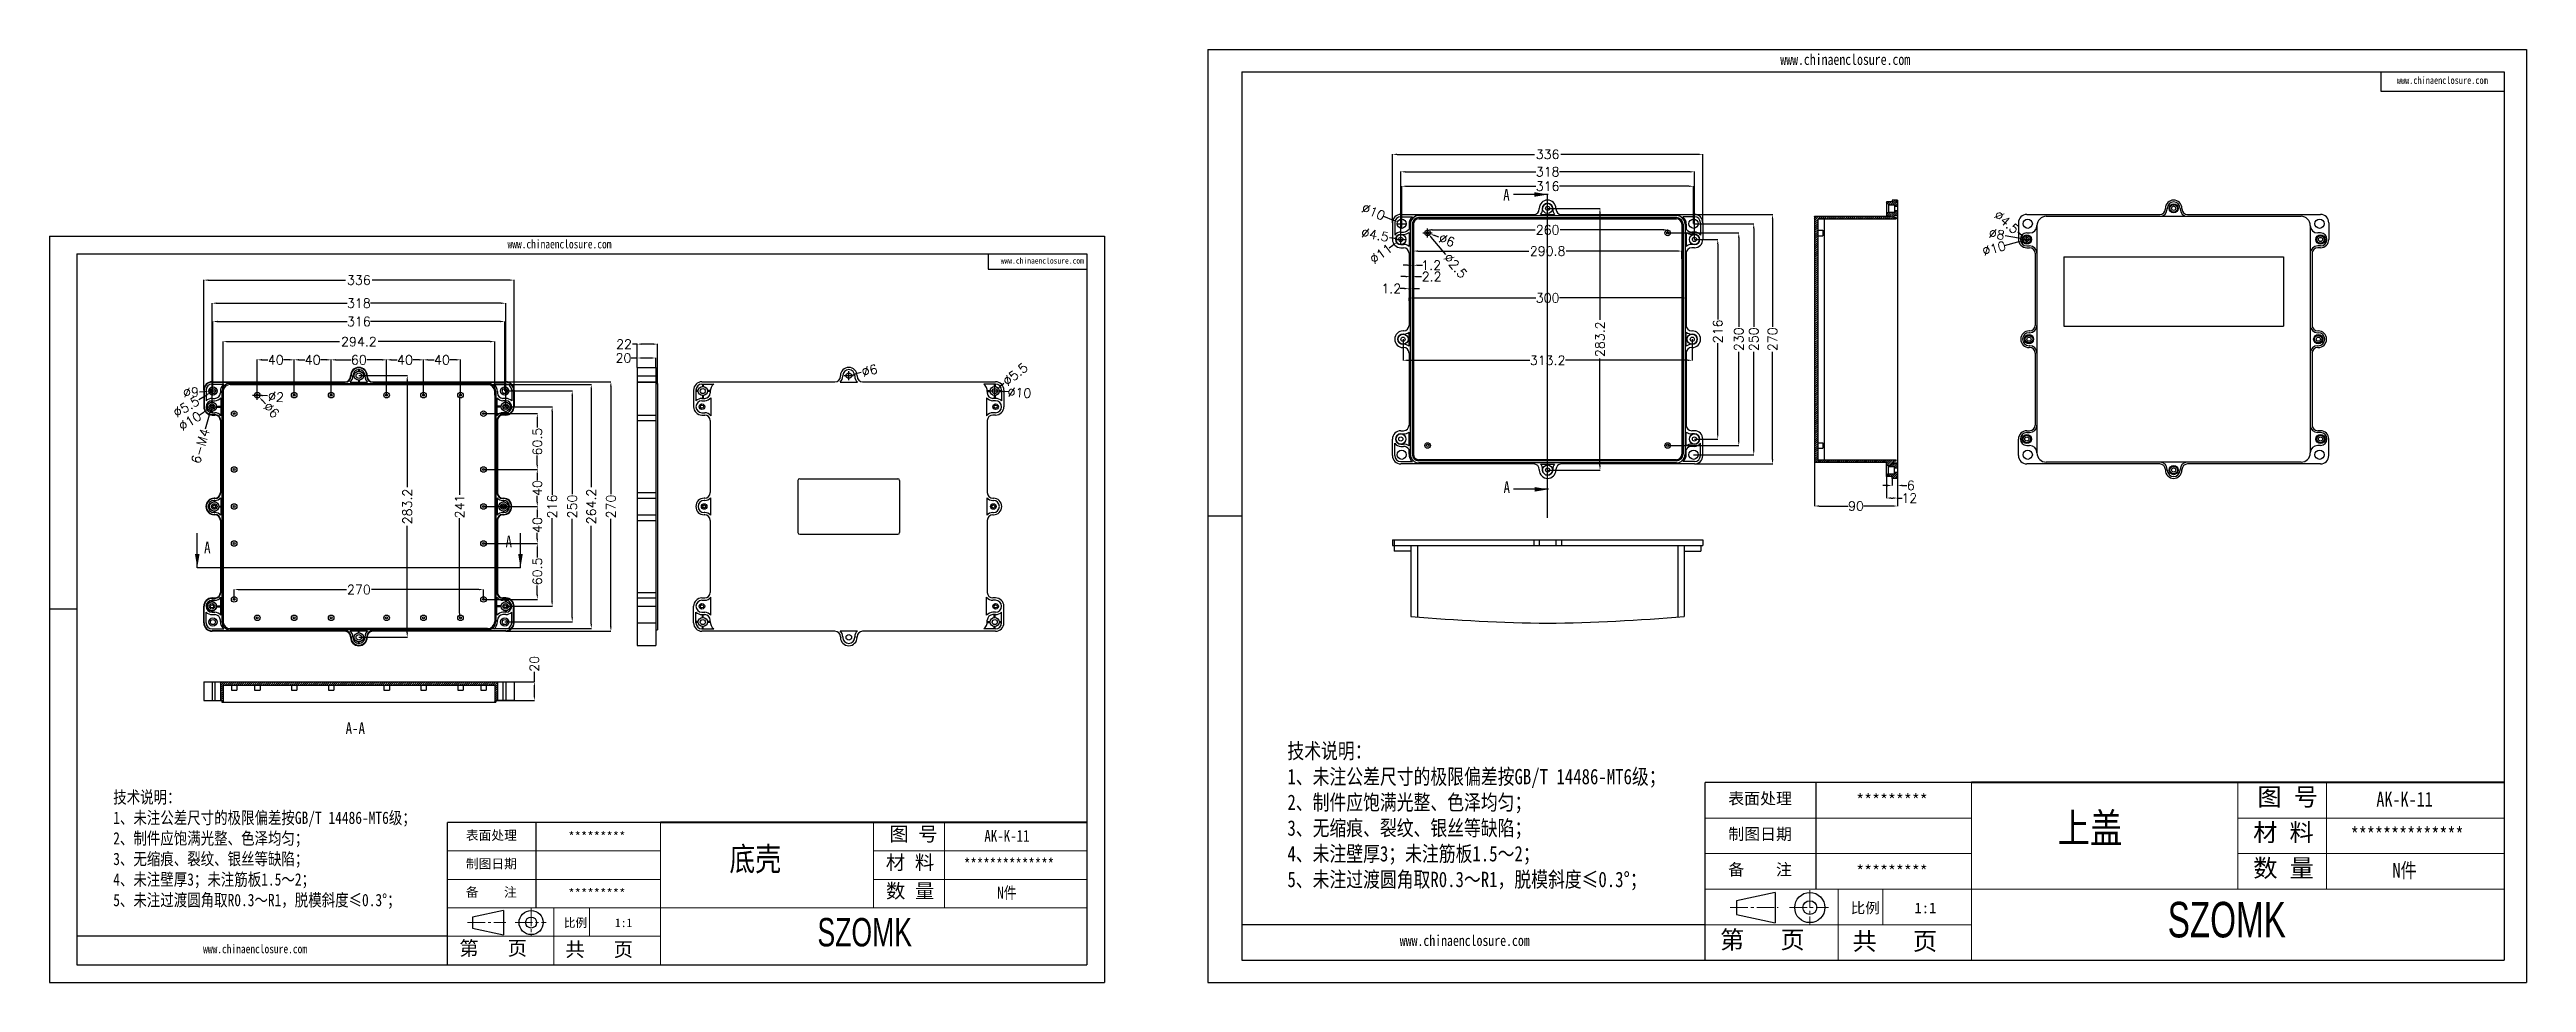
# Model space of a CAD drawing. Header units: inches. Extents: x -910 to 1772, y 1101 to 2111.
import ezdxf

# ---------------------------------------------------------------- set-up
doc = ezdxf.new("R2010")
doc.units = ezdxf.units.IN
doc.linetypes.add('CENTER2', pattern=[28.575, 19.05, -3.175, 3.175, -3.175])
doc.layers.add('文字', color=81, linetype='Continuous')
for name, color, linetype, lineweight in [('粗实线', 7, 'Continuous', 30), ('细实线', 3, 'Continuous', 9), ('细点划线', 2, 'CENTER2', 9)]:
    doc.layers.add(name, color=color, linetype=linetype, lineweight=lineweight)
doc.styles.get("Standard").update_dxf_attribs({"font": 'txt', "bigfont": 'gbcbig.shx'})
doc.styles.add('宋体', font='', dxfattribs={"width": 0.8, "height": 3.5})
doc.styles.add('长仿宋', font='', dxfattribs={"width": 0.7, "height": 4})
doc.styles.get('宋体').set_extended_font_data('SimSun')
doc.styles.get('长仿宋').set_extended_font_data('SimSun')
doc.dimstyles.new('10', dxfattribs={"dimtxt": 10, "dimasz": 5, "dimexe": 0.18, "dimexo": 0.0625, "dimgap": 1, "dimtad": 0, "dimzin": 9, "dimdsep": 46, "dimtxsty": 'Standard', "dimcen": 5, "dimclrd": 3, "dimclre": 3, "dimadec": 0, "dimazin": 2, "dimtfac": 1, "dimtofl": 0, "dimtmove": 0, "dimatfit": 3, "dimfxl": 0, "dimtolj": 1, "dimtzin": 0, "dimarcsym": 0})
doc.dimstyles.new('25', dxfattribs={"dimtxt": 25, "dimasz": 15, "dimexe": 0.18, "dimexo": 0.0625, "dimgap": 5, "dimtad": 0, "dimzin": 12, "dimdsep": 46, "dimtxsty": 'Standard', "dimcen": 5, "dimadec": 0, "dimazin": 0, "dimtfac": 1, "dimtofl": 0, "dimtmove": 0, "dimatfit": 3, "dimfxl": 0, "dimtolj": 1, "dimtzin": 0, "dimarcsym": 0})
pattern_1 = [(45, (27.7559, 0), (-1.122532, 1.122532), [])]

msp = doc.modelspace()

# ---------------------------------------------------------------- texts
at = {"attachment_point": 1}
for s, insert, char_height, width in [('{\\fSimHei|b0|i0|c134|p49;表面处理}', (908.068, 1306.437), 12.64845, 7188.74792), ('{\\fSimHei|b0|i0|c134|p49;*********}', (1046.602, 1304.811), 12.64845, 7188.74792), ('{\\fSimHei|b0|i0|c134|p49;表面处理}', (-458.818, 1265.352), 10.11876, 5750.99833), ('{\\fSimHei|b0|i0|c134|p49;*********}', (-347.991, 1264.051), 10.11876, 5750.99833), ('{\\fSimHei|b0|i0|c134|p49;制图日期}', (908.068, 1267.977), 12.64845, 7188.74792), ('{\\fSimHei|b0|i0|c134|p49;制图日期}', (-458.818, 1234.584), 10.11876, 5750.99833), ('{\\fSimHei|b0|i0|c134|p49;备    注}', (908.068, 1229.516), 12.64845, 7188.74792), ('{\\fSimHei|b0|i0|c134|p49;*********}', (1046.602, 1227.89), 12.64845, 7188.74792), ('{\\fSimHei|b0|i0|c134|p49;备    注}', (-458.818, 1203.815), 10.11876, 5750.99833), ('{\\fSimHei|b0|i0|c134|p49;*********}', (-347.991, 1202.514), 10.11876, 5750.99833)]:
    msp.add_mtext(s, dxfattribs=dict(at, insert=insert, char_height=char_height, width=width))
at = {"layer": '文字', "color": 0, "attachment_point": 1, "style": '宋体'}
for s, insert, char_height, width in [('www.chinaenclosure.com', (964.408, 2105.758), 11.75188, 206.46917), ('www.chinaenclosure.com', (1632.01, 2081.281), 7.83458, 137.64612), ('{\\H1.111x;A}', (664.392, 1959.807), 11.5382, 133.39461), ('www.chinaenclosure.com', (-413.746, 1904.809), 9.4015, 165.17534), ('www.chinaenclosure.com', (120.336, 1885.227), 6.26767, 110.11689), ('{\\H1.111x;A}', (664.772, 1643.386), 11.5382, 133.39461), ('{\\H1.111x;A}', (-415.864, 1584.568), 11.5382, 133.39461), ('{\\H1.111x;A}', (-742.286, 1578.181), 11.5382, 133.39461), ('{\\H1.111x;A-A}', (-589.01, 1382.56), 11.5382, 133.39461), ('{\\H1.111x;技术说明：\\P1、未注公差尺寸的极限偏差按GB/T 14486-MT6级；\\P2、制件应饱满光整、色泽均匀；\\P3、无缩痕、裂纹、银丝等缺陷；\\P4、未注壁厚3；未注筋板1.5～2；\\P5、未注过渡圆角取R0.3～R1，脱模斜度≤0.3%%D；}', (430.743, 1359.974), 15.0237, 547.21376), ('{\\H1.111x;技术说明：\\P1、未注公差尺寸的极限偏差按GB/T 14486-MT6级；\\P2、制件应饱满光整、色泽均匀；\\P3、无缩痕、裂纹、银丝等缺陷；\\P4、未注壁厚3；未注筋板1.5～2；\\P5、未注过渡圆角取R0.3～R1，脱模斜度≤0.3%%D；}', (-840.678, 1308.182), 12.01896, 437.77101), ('上盖', (1264.802, 1284.15), 32.0506, 409.75498), ('{\\H1.111x;AK-K-11}', (1609.859, 1307.306), 14.42276, 166.74326), ('{\\H1.111x;AK-K-11}', (102.615, 1266.047), 11.5382, 133.39461), ('{\\H1.111x;**************}', (1582.116, 1268.845), 14.42276, 166.74326), ('底壳', (-173.431, 1247.522), 25.6405, 327.80398), ('{\\H1.111x;**************}', (80.421, 1235.278), 11.5382, 133.39461), ('{\\H1.111x;N件}', (1627.305, 1230.384), 14.42276, 166.74326), ('{\\H1.111x;N件}', (116.572, 1204.51), 11.5382, 133.39461), ('www.chinaenclosure.com', (-743.354, 1142.006), 9.4015, 165.17534), ('www.chinaenclosure.com', (552.398, 1152.255), 11.75188, 206.46917)]:
    msp.add_mtext(s, dxfattribs=dict(at, insert=insert, char_height=char_height, width=width))
at = {"layer": '粗实线', "attachment_point": 1, "style": '长仿宋'}
for insert, char_height, width in [((1383.91, 1188.199), 38.46068, 431.29849), ((-78.144, 1170.761), 30.76855, 345.03879)]:
    msp.add_mtext('{\\fSTXinwei|b0|i0|c134|p2;SZOMK}', dxfattribs=dict(at, insert=insert, char_height=char_height, width=width))
at = {"layer": '细实线', "color": 7, "attachment_point": 1}
for s, insert, char_height, width in [('{\\fSimSun|b0|i0|c134|p54;图 号}', (1481.041, 1311.514), 19.23034, 96.15171), ('{\\fSimSun|b0|i0|c134|p54;图 号}', (-0.439, 1269.413), 15.38427, 76.92136), ('{\\fSimSun|b0|i0|c134|p54;材 料   }', (1476.482, 1273.053), 19.23034, 96.15171), ('{\\fSimSun|b0|i0|c134|p54;材 料   }', (-4.087, 1238.645), 15.38427, 76.92136), ('{\\fSimSun|b0|i0|c134|p54;数 量}', (1476.575, 1234.403), 19.23034, 86.88511), ('{\\fSimSun|b0|i0|c134|p54;数 量}', (-4.012, 1207.725), 15.38427, 69.50809), ('{\\fSimSun|b0|i0|c134|p54;比例}', (1040.673, 1187.405), 11.5382, 50.64913), ('{\\fSimSun|b0|i0|c134|p54;1:1}', (1109.783, 1187.405), 11.5382, 50.64913), ('{\\fSimSun|b0|i0|c134|p54;比例}', (-352.734, 1170.126), 9.23056, 40.51931), ('{\\fSimSun|b0|i0|c134|p54;1:1}', (-297.446, 1170.126), 9.23056, 40.51931), ('{\\fSimSun|b0|i0|c134|p54;第   页}', (899.166, 1156.899), 19.23034, 144.22756), ('{\\fSimSun|b0|i0|c134|p54; 共   页}', (1029.565, 1155.265), 19.23034, 144.22756), ('{\\fSimSun|b0|i0|c134|p54;第   页}', (-465.939, 1145.721), 15.38427, 115.38205), ('{\\fSimSun|b0|i0|c134|p54; 共   页}', (-361.62, 1144.414), 15.38427, 115.38205)]:
    msp.add_mtext(s, dxfattribs=dict(at, insert=insert, char_height=char_height, width=width))

# ---------------------------------------------------------------- blocks, each defined once
blk = doc.blocks.new('*D100')
at = {"color": 3, "lineweight": -2, "transparency": 16777216}
for p, q in [((544.5, 1923.2), (544.5, 1997.4)), ((549.5, 1997.2), (698.2, 1997.2)), ((875.5, 1997.2), (726.8, 1997.2)), ((880.5, 1923.2), (880.5, 1997.4))]:
    blk.add_line(p, q, dxfattribs=at)
at = {"color": 3, "transparency": 16777216}
for points in [[(549.5, 1998), (549.5, 1996.4), (544.5, 1997.2)], [(875.5, 1998), (875.5, 1996.4), (880.5, 1997.2)]]:
    blk.add_solid(points, dxfattribs=at)
at = {"layer": 'Defpoints', "color": 0, "transparency": 16777216}
for p in [(880.5, 1997.2), (544.5, 1923.1), (880.5, 1923.1)]:
    blk.add_point(p, dxfattribs=at)
at = {"color": 0, "transparency": 16777216, "insert": (712.5, 1997.2), "char_height": 10, "attachment_point": 5}
blk.add_mtext('\\A1;336', dxfattribs=at)
blk = doc.blocks.new('*D101')
at = {"color": 3, "lineweight": -2, "transparency": 16777216}
for p, q in [((554.5, 1922.2), (554.5, 1962.9)), ((559.5, 1962.7), (699.8, 1962.7)), ((865.5, 1962.7), (725.2, 1962.7)), ((870.5, 1922.2), (870.5, 1962.9))]:
    blk.add_line(p, q, dxfattribs=at)
at = {"color": 3, "transparency": 16777216}
for points in [[(559.5, 1963.5), (559.5, 1961.9), (554.5, 1962.7)], [(865.5, 1963.5), (865.5, 1961.9), (870.5, 1962.7)]]:
    blk.add_solid(points, dxfattribs=at)
at = {"layer": 'Defpoints', "color": 0, "transparency": 16777216}
for p in [(870.5, 1962.7), (554.5, 1922.1), (870.5, 1922.1)]:
    blk.add_point(p, dxfattribs=at)
at = {"color": 0, "transparency": 16777216, "insert": (712.5, 1962.7), "char_height": 10, "attachment_point": 5}
blk.add_mtext('\\A1;316', dxfattribs=at)
blk = doc.blocks.new('*D102')
at = {"color": 3, "lineweight": -2, "transparency": 16777216}
for p, q in [((553.5, 1905.2), (553.5, 1978.5)), ((558.5, 1978.3), (699.8, 1978.3)), ((866.5, 1978.3), (725.2, 1978.3)), ((871.5, 1905.2), (871.5, 1978.5))]:
    blk.add_line(p, q, dxfattribs=at)
at = {"color": 3, "transparency": 16777216}
for points in [[(558.5, 1979.1), (558.5, 1977.5), (553.5, 1978.3)], [(866.5, 1979.1), (866.5, 1977.5), (871.5, 1978.3)]]:
    blk.add_solid(points, dxfattribs=at)
at = {"layer": 'Defpoints', "color": 0, "transparency": 16777216}
for p in [(553.5, 1978.3), (553.5, 1905.1), (871.5, 1905.1)]:
    blk.add_point(p, dxfattribs=at)
at = {"color": 0, "transparency": 16777216, "insert": (712.5, 1978.3), "char_height": 10, "attachment_point": 5}
blk.add_mtext('\\A1;318', dxfattribs=at)
blk = doc.blocks.new('*D103')
at = {"color": 3, "lineweight": -2, "transparency": 16777216}
for p, q in [((582.5, 1912.2), (582.5, 1915.7)), ((587.5, 1915.5), (699, 1915.5)), ((837.5, 1915.5), (726, 1915.5)), ((842.5, 1912.2), (842.5, 1915.7))]:
    blk.add_line(p, q, dxfattribs=at)
at = {"color": 3, "transparency": 16777216}
for points in [[(587.5, 1916.4), (587.5, 1914.7), (582.5, 1915.5)], [(837.5, 1916.4), (837.5, 1914.7), (842.5, 1915.5)]]:
    blk.add_solid(points, dxfattribs=at)
at = {"layer": 'Defpoints', "color": 0, "transparency": 16777216}
for p in [(582.5, 1912.1), (842.5, 1915.5), (842.5, 1912.1)]:
    blk.add_point(p, dxfattribs=at)
at = {"color": 0, "transparency": 16777216, "insert": (712.5, 1915.5), "char_height": 10, "attachment_point": 5}
blk.add_mtext('\\A1;260', dxfattribs=at)
blk = doc.blocks.new('*D104')
at = {"color": 3, "lineweight": -2, "transparency": 16777216}
for p, q in [((567.1, 1879.4), (567.1, 1892.7)), ((572.1, 1892.5), (692.3, 1892.5)), ((852.9, 1892.5), (732.7, 1892.5)), ((857.9, 1884.2), (857.9, 1892.7))]:
    blk.add_line(p, q, dxfattribs=at)
at = {"color": 3, "transparency": 16777216}
for points in [[(572.1, 1893.4), (572.1, 1891.7), (567.1, 1892.5)], [(852.9, 1893.4), (852.9, 1891.7), (857.9, 1892.5)]]:
    blk.add_solid(points, dxfattribs=at)
at = {"layer": 'Defpoints', "color": 0, "transparency": 16777216}
for p in [(567.1, 1892.5), (567.1, 1879.4), (857.9, 1884.1)]:
    blk.add_point(p, dxfattribs=at)
at = {"color": 0, "transparency": 16777216, "insert": (712.5, 1892.5), "char_height": 10, "attachment_point": 5}
blk.add_mtext('\\A1;290.8', dxfattribs=at)
blk = doc.blocks.new('*D105')
at = {"color": 3, "lineweight": -2, "transparency": 16777216}
for p, q in [((560.9, 1877.2), (555.9, 1877.2)), ((565.9, 1876.9), (565.9, 1877.4)), ((567.1, 1876.9), (567.1, 1877.4)), ((572.1, 1877.2), (577.1, 1877.2))]:
    blk.add_line(p, q, dxfattribs=at)
at = {"color": 3, "transparency": 16777216}
for points in [[(560.9, 1878), (560.9, 1876.4), (565.9, 1877.2)], [(572.1, 1878), (572.1, 1876.4), (567.1, 1877.2)]]:
    blk.add_solid(points, dxfattribs=at)
at = {"layer": 'Defpoints', "color": 0, "transparency": 16777216}
for p in [(565.9, 1876.9), (567.1, 1877.2), (567.1, 1876.9)]:
    blk.add_point(p, dxfattribs=at)
at = {"color": 0, "transparency": 16777216, "insert": (586.4, 1877.2), "char_height": 10, "attachment_point": 5}
blk.add_mtext('\\A1;1.2', dxfattribs=at)
blk = doc.blocks.new('*D107')
at = {"color": 3, "lineweight": -2, "transparency": 16777216}
for p, q in [((558.7, 1864.9), (553.7, 1864.9)), ((563.7, 1864.9), (563.7, 1864.7)), ((565.9, 1864.9), (565.9, 1864.7)), ((570.9, 1864.9), (575.9, 1864.9))]:
    blk.add_line(p, q, dxfattribs=at)
at = {"color": 3, "transparency": 16777216}
for points in [[(558.7, 1865.7), (558.7, 1864), (563.7, 1864.9)], [(570.9, 1865.7), (570.9, 1864), (565.9, 1864.9)]]:
    blk.add_solid(points, dxfattribs=at)
at = {"layer": 'Defpoints', "color": 0, "transparency": 16777216}
for p in [(563.7, 1865), (565.9, 1865), (565.9, 1864.9)]:
    blk.add_point(p, dxfattribs=at)
at = {"color": 0, "transparency": 16777216, "insert": (586.9, 1864.9), "char_height": 10, "attachment_point": 5}
blk.add_mtext('\\A1;2.2', dxfattribs=at)
blk = doc.blocks.new('*D108')
at = {"color": 3, "lineweight": -2, "transparency": 16777216}
for p, q in [((557.5, 1851.9), (552.5, 1851.9)), ((562.5, 1851), (562.5, 1852.1)), ((563.7, 1851), (563.7, 1852.1)), ((568.7, 1851.9), (573.7, 1851.9))]:
    blk.add_line(p, q, dxfattribs=at)
at = {"color": 3, "transparency": 16777216}
for points in [[(557.5, 1852.7), (557.5, 1851.1), (562.5, 1851.9)], [(568.7, 1852.7), (568.7, 1851.1), (563.7, 1851.9)]]:
    blk.add_solid(points, dxfattribs=at)
at = {"layer": 'Defpoints', "color": 0, "transparency": 16777216}
for p in [(562.5, 1851.9), (562.5, 1851), (563.7, 1851)]:
    blk.add_point(p, dxfattribs=at)
at = {"color": 0, "transparency": 16777216, "insert": (543.2, 1851.9), "char_height": 10, "attachment_point": 5}
blk.add_mtext('\\A1;1.2', dxfattribs=at)
blk = doc.blocks.new('*D109')
at = {"color": 3, "lineweight": -2, "transparency": 16777216}
for p, q in [((562.5, 1838.7), (562.5, 1842)), ((567.5, 1841.8), (699.8, 1841.8)), ((857.5, 1841.8), (725.2, 1841.8)), ((862.5, 1838.7), (862.5, 1842))]:
    blk.add_line(p, q, dxfattribs=at)
at = {"color": 3, "transparency": 16777216}
for points in [[(567.5, 1842.6), (567.5, 1840.9), (562.5, 1841.8)], [(857.5, 1842.6), (857.5, 1840.9), (862.5, 1841.8)]]:
    blk.add_solid(points, dxfattribs=at)
at = {"layer": 'Defpoints', "color": 0, "transparency": 16777216}
for p in [(562.5, 1838.6), (862.5, 1841.8), (862.5, 1838.6)]:
    blk.add_point(p, dxfattribs=at)
at = {"color": 0, "transparency": 16777216, "insert": (712.5, 1841.8), "char_height": 10, "attachment_point": 5}
blk.add_mtext('\\A1;300', dxfattribs=at)
blk = doc.blocks.new('*D110')
at = {"color": 3, "lineweight": -2, "transparency": 16777216}
for p, q in [((555.9, 1797.1), (555.9, 1774.2)), ((869.1, 1797.1), (869.1, 1774.2)), ((560.9, 1774.3), (693.2, 1774.3)), ((864.1, 1774.3), (731.8, 1774.3))]:
    blk.add_line(p, q, dxfattribs=at)
at = {"color": 3, "transparency": 16777216}
for points in [[(560.9, 1775.2), (560.9, 1773.5), (555.9, 1774.3)], [(864.1, 1775.2), (864.1, 1773.5), (869.1, 1774.3)]]:
    blk.add_solid(points, dxfattribs=at)
at = {"layer": 'Defpoints', "color": 0, "transparency": 16777216}
for p in [(555.9, 1797.1), (869.1, 1797.1), (555.9, 1774.3)]:
    blk.add_point(p, dxfattribs=at)
at = {"color": 0, "transparency": 16777216, "insert": (712.5, 1774.3), "char_height": 10, "attachment_point": 5}
blk.add_mtext('\\A1;313.2', dxfattribs=at)
blk = doc.blocks.new('*D111')
at = {"color": 3, "lineweight": -2, "transparency": 16777216}
for p, q in [((712.6, 1938.7), (769.3, 1938.7)), ((769.2, 1933.7), (769.2, 1818.1)), ((769.2, 1660.5), (769.2, 1776.1)), ((712.6, 1655.5), (769.3, 1655.5))]:
    blk.add_line(p, q, dxfattribs=at)
at = {"color": 3, "transparency": 16777216}
for points in [[(768.3, 1933.7), (770, 1933.7), (769.2, 1938.7)], [(768.3, 1660.5), (770, 1660.5), (769.2, 1655.5)]]:
    blk.add_solid(points, dxfattribs=at)
at = {"layer": 'Defpoints', "color": 0, "transparency": 16777216}
for p in [(712.5, 1938.7), (712.5, 1655.5), (769.2, 1655.5)]:
    blk.add_point(p, dxfattribs=at)
at = {"color": 0, "transparency": 16777216, "insert": (769.2, 1797.1), "char_height": 10, "attachment_point": 5, "rotation": 90}
blk.add_mtext('\\A1;283.2', dxfattribs=at)
blk = doc.blocks.new('*D112')
at = {"color": 3, "lineweight": -2, "transparency": 16777216}
for p, q in [((870.1, 1932.1), (956.2, 1932.1)), ((956, 1927.1), (956, 1810.6)), ((956, 1667.1), (956, 1783.6)), ((871.6, 1662.1), (956.2, 1662.1))]:
    blk.add_line(p, q, dxfattribs=at)
at = {"color": 3, "transparency": 16777216}
for points in [[(955.2, 1927.1), (956.9, 1927.1), (956, 1932.1)], [(955.2, 1667.1), (956.9, 1667.1), (956, 1662.1)]]:
    blk.add_solid(points, dxfattribs=at)
at = {"layer": 'Defpoints', "color": 0, "transparency": 16777216}
for p in [(870, 1932.1), (956, 1932.1), (871.5, 1662.1)]:
    blk.add_point(p, dxfattribs=at)
at = {"color": 0, "transparency": 16777216, "insert": (956, 1797.1), "char_height": 10, "attachment_point": 5, "rotation": 90}
blk.add_mtext('\\A1;270', dxfattribs=at)
blk = doc.blocks.new('*D113')
at = {"color": 3, "lineweight": -2, "transparency": 16777216}
for p, q in [((871.6, 1905.1), (896.9, 1905.1)), ((896.7, 1900.1), (896.7, 1818.3)), ((896.7, 1694.1), (896.7, 1793)), ((871.6, 1689.1), (896.9, 1689.1))]:
    blk.add_line(p, q, dxfattribs=at)
at = {"color": 3, "transparency": 16777216}
for points in [[(895.9, 1900.1), (897.5, 1900.1), (896.7, 1905.1)], [(895.9, 1694.1), (897.5, 1694.1), (896.7, 1689.1)]]:
    blk.add_solid(points, dxfattribs=at)
at = {"layer": 'Defpoints', "color": 0, "transparency": 16777216}
for p in [(871.5, 1905.1), (896.7, 1905.1), (871.5, 1689.1)]:
    blk.add_point(p, dxfattribs=at)
at = {"color": 0, "transparency": 16777216, "insert": (896.7, 1805.6), "char_height": 10, "attachment_point": 5, "rotation": 90}
blk.add_mtext('\\A1;216', dxfattribs=at)
blk = doc.blocks.new('*D114')
at = {"color": 3, "lineweight": -2, "transparency": 16777216}
for p, q in [((842.6, 1912.1), (919.6, 1912.1)), ((919.5, 1907.1), (919.5, 1810.6)), ((919.5, 1687.1), (919.5, 1783.6)), ((842.6, 1682.1), (919.6, 1682.1))]:
    blk.add_line(p, q, dxfattribs=at)
at = {"color": 3, "transparency": 16777216}
for points in [[(918.6, 1907.1), (920.3, 1907.1), (919.5, 1912.1)], [(918.6, 1687.1), (920.3, 1687.1), (919.5, 1682.1)]]:
    blk.add_solid(points, dxfattribs=at)
at = {"layer": 'Defpoints', "color": 0, "transparency": 16777216}
for p in [(842.5, 1912.1), (842.5, 1682.1), (919.5, 1682.1)]:
    blk.add_point(p, dxfattribs=at)
at = {"color": 0, "transparency": 16777216, "insert": (919.5, 1797.1), "char_height": 10, "attachment_point": 5, "rotation": 90}
blk.add_mtext('\\A1;230', dxfattribs=at)
blk = doc.blocks.new('*D115')
at = {"color": 3, "lineweight": -2, "transparency": 16777216}
for p, q in [((870.6, 1922.1), (935.8, 1922.1)), ((935.7, 1917.1), (935.7, 1810.6)), ((935.7, 1677.1), (935.7, 1783.6)), ((870.6, 1672.1), (935.8, 1672.1))]:
    blk.add_line(p, q, dxfattribs=at)
at = {"color": 3, "transparency": 16777216}
for points in [[(934.8, 1917.1), (936.5, 1917.1), (935.7, 1922.1)], [(934.8, 1677.1), (936.5, 1677.1), (935.7, 1672.1)]]:
    blk.add_solid(points, dxfattribs=at)
at = {"layer": 'Defpoints', "color": 0, "transparency": 16777216}
for p in [(870.5, 1922.1), (870.5, 1672.1), (935.7, 1672.1)]:
    blk.add_point(p, dxfattribs=at)
at = {"color": 0, "transparency": 16777216, "insert": (935.7, 1797.1), "char_height": 10, "attachment_point": 5, "rotation": 90}
blk.add_mtext('\\A1;250', dxfattribs=at)
blk = doc.blocks.new('*D116')
at = {"color": 3, "lineweight": -2, "transparency": 16777216}
for p, q in [((1001.4, 1731.9), (1001.4, 1616.4)), ((1091.4, 1731.9), (1091.4, 1616.4)), ((1006.4, 1616.6), (1037.9, 1616.6)), ((1086.4, 1616.6), (1054.9, 1616.6))]:
    blk.add_line(p, q, dxfattribs=at)
at = {"color": 3, "transparency": 16777216}
for points in [[(1006.4, 1617.4), (1006.4, 1615.8), (1001.4, 1616.6)], [(1086.4, 1617.4), (1086.4, 1615.8), (1091.4, 1616.6)]]:
    blk.add_solid(points, dxfattribs=at)
at = {"layer": 'Defpoints', "color": 0, "transparency": 16777216}
for p in [(1001.4, 1732), (1091.4, 1732), (1091.4, 1616.6)]:
    blk.add_point(p, dxfattribs=at)
at = {"color": 0, "transparency": 16777216, "insert": (1046.4, 1616.6), "char_height": 10, "attachment_point": 5}
blk.add_mtext('\\A1;90', dxfattribs=at)
blk = doc.blocks.new('*D117')
at = {"color": 3, "lineweight": -2, "transparency": 16777216}
for p, q in [((1080.4, 1638.9), (1075.4, 1638.9)), ((1085.4, 1646.5), (1085.4, 1638.7)), ((1091.4, 1648.3), (1091.4, 1638.7)), ((1096.4, 1638.9), (1101.4, 1638.9))]:
    blk.add_line(p, q, dxfattribs=at)
at = {"color": 3, "transparency": 16777216}
for points in [[(1080.4, 1639.7), (1080.4, 1638), (1085.4, 1638.9)], [(1096.4, 1639.7), (1096.4, 1638), (1091.4, 1638.9)]]:
    blk.add_solid(points, dxfattribs=at)
at = {"layer": 'Defpoints', "color": 0, "transparency": 16777216}
for p in [(1085.4, 1646.5), (1091.4, 1648.4), (1091.4, 1638.9)]:
    blk.add_point(p, dxfattribs=at)
at = {"color": 0, "transparency": 16777216, "insert": (1105.8, 1638.9), "char_height": 10, "attachment_point": 5}
blk.add_mtext('\\A1;6', dxfattribs=at)
blk = doc.blocks.new('*D118')
at = {"color": 3, "lineweight": -2, "transparency": 16777216}
for p, q in [((1079.4, 1652.1), (1079.4, 1625.1)), ((1084.4, 1625.2), (1086.4, 1625.2)), ((1091.4, 1635.5), (1091.4, 1625.1)), ((1091.4, 1625.2), (1096.4, 1625.2))]:
    blk.add_line(p, q, dxfattribs=at)
at = {"color": 3, "transparency": 16777216}
for points in [[(1084.4, 1626.1), (1084.4, 1624.4), (1079.4, 1625.2)], [(1086.4, 1626.1), (1086.4, 1624.4), (1091.4, 1625.2)]]:
    blk.add_solid(points, dxfattribs=at)
at = {"layer": 'Defpoints', "color": 0, "transparency": 16777216}
for p in [(1079.4, 1652.2), (1091.4, 1635.6), (1091.4, 1625.2)]:
    blk.add_point(p, dxfattribs=at)
at = {"color": 0, "transparency": 16777216, "insert": (1104.1, 1625.2), "char_height": 10, "attachment_point": 5}
blk.add_mtext('\\A1;12', dxfattribs=at)
blk = doc.blocks.new('*D119')
at = {"color": 3, "lineweight": -2, "transparency": 16777216}
for p, q in [((577.5, 1912.1), (587.5, 1912.1)), ((582.5, 1907.1), (582.5, 1917.1)), ((594.7, 1907.6), (590, 1909.3))]:
    blk.add_line(p, q, dxfattribs=at)
at = {"color": 3, "transparency": 16777216}
blk.add_solid([(590.3, 1910.1), (589.7, 1908.6), (585.3, 1911.1)], dxfattribs=at)
at = {"layer": 'Defpoints', "color": 0, "transparency": 16777216}
for p in [(579.7, 1913.2), (585.3, 1911.1)]:
    blk.add_point(p, dxfattribs=at)
at = {"color": 0, "transparency": 16777216, "insert": (603.4, 1904.3), "char_height": 10, "attachment_point": 5, "rotation": 339.5844}
blk.add_mtext('\\A1;∅6', dxfattribs=at)
blk = doc.blocks.new('*D120')
at = {"color": 3, "lineweight": -2, "transparency": 16777216}
for p, q in [((577.5, 1912.1), (587.5, 1912.1)), ((582.5, 1907.1), (582.5, 1917.1)), ((602.4, 1888.8), (586.5, 1907.4))]:
    blk.add_line(p, q, dxfattribs=at)
at = {"color": 3, "transparency": 16777216}
blk.add_solid([(587.2, 1907.9), (585.9, 1906.8), (583.3, 1911.2)], dxfattribs=at)
at = {"layer": 'Defpoints', "color": 0, "transparency": 16777216}
for p in [(581.7, 1913.1), (583.3, 1911.2)]:
    blk.add_point(p, dxfattribs=at)
at = {"color": 0, "transparency": 16777216, "insert": (612.7, 1876.6), "char_height": 10, "attachment_point": 5, "rotation": 310.388}
blk.add_mtext('\\A1;∅2.5', dxfattribs=at)
blk = doc.blocks.new('*D121')
at = {"color": 3, "lineweight": -2, "transparency": 16777216}
for p, q in [((541.4, 1907.3), (546.4, 1906.4)), ((548.5, 1905.1), (558.5, 1905.1)), ((553.5, 1900.1), (553.5, 1910.1))]:
    blk.add_line(p, q, dxfattribs=at)
at = {"color": 3, "transparency": 16777216}
blk.add_solid([(546.5, 1907.2), (546.2, 1905.6), (551.3, 1905.5)], dxfattribs=at)
at = {"layer": 'Defpoints', "color": 0, "transparency": 16777216}
for p in [(551.3, 1905.5), (555.7, 1904.7)]:
    blk.add_point(p, dxfattribs=at)
at = {"color": 0, "transparency": 16777216, "insert": (525.7, 1910.1), "char_height": 10, "attachment_point": 5, "rotation": 349.7756}
blk.add_mtext('\\A1;∅4.5', dxfattribs=at)
blk = doc.blocks.new('*D122')
at = {"color": 3, "lineweight": -2, "transparency": 16777216}
for p, q in [((548.5, 1905.1), (558.5, 1905.1)), ((553.5, 1900.1), (553.5, 1910.1)), ((540.9, 1896), (545, 1899))]:
    blk.add_line(p, q, dxfattribs=at)
at = {"color": 3, "transparency": 16777216}
blk.add_solid([(544.5, 1899.7), (545.5, 1898.3), (549, 1901.9)], dxfattribs=at)
at = {"layer": 'Defpoints', "color": 0, "transparency": 16777216}
for p in [(558, 1908.4), (549, 1901.9)]:
    blk.add_point(p, dxfattribs=at)
at = {"color": 0, "transparency": 16777216, "insert": (532, 1889.6), "char_height": 10, "attachment_point": 5, "rotation": 35.8774}
blk.add_mtext('\\A1;∅11', dxfattribs=at)
blk = doc.blocks.new('*D123')
at = {"color": 3, "lineweight": -2, "transparency": 16777216}
for p, q in [((534.8, 1930.4), (545.3, 1926)), ((549.5, 1922.1), (559.5, 1922.1)), ((554.5, 1917.1), (554.5, 1927.1))]:
    blk.add_line(p, q, dxfattribs=at)
at = {"color": 3, "transparency": 16777216}
blk.add_solid([(545.6, 1926.8), (545, 1925.2), (549.9, 1924.1)], dxfattribs=at)
at = {"layer": 'Defpoints', "color": 0, "transparency": 16777216}
for p in [(549.9, 1924.1), (559.1, 1920.2)]:
    blk.add_point(p, dxfattribs=at)
at = {"color": 0, "transparency": 16777216, "insert": (523.9, 1935), "char_height": 10, "attachment_point": 5, "rotation": 337.1868}
blk.add_mtext('\\A1;∅10', dxfattribs=at)
blk = doc.blocks.new('*D124')
at = {"color": 3, "lineweight": -2, "transparency": 16777216}
for p, q in [((1221.7, 1913.4), (1225.9, 1909.8)), ((1226.4, 1905.1), (1236.4, 1905.1)), ((1231.4, 1900.1), (1231.4, 1910.1))]:
    blk.add_line(p, q, dxfattribs=at)
at = {"color": 3, "transparency": 16777216}
blk.add_solid([(1226.4, 1910.5), (1225.3, 1909.2), (1229.7, 1906.6)], dxfattribs=at)
at = {"layer": 'Defpoints', "color": 0, "transparency": 16777216}
for p in [(1229.7, 1906.6), (1233.1, 1903.7)]:
    blk.add_point(p, dxfattribs=at)
at = {"color": 0, "transparency": 16777216, "insert": (1209.5, 1923.8), "char_height": 10, "attachment_point": 5, "rotation": 319.4629}
blk.add_mtext('\\A1;∅4.5', dxfattribs=at)
blk = doc.blocks.new('*D125')
at = {"color": 3, "lineweight": -2, "transparency": 16777216}
for p, q in [((1208.1, 1909.2), (1222.5, 1906.7)), ((1226.4, 1905.1), (1236.4, 1905.1)), ((1231.4, 1900.1), (1231.4, 1910.1))]:
    blk.add_line(p, q, dxfattribs=at)
at = {"color": 3, "transparency": 16777216}
blk.add_solid([(1222.6, 1907.5), (1222.4, 1905.9), (1227.4, 1905.8)], dxfattribs=at)
at = {"layer": 'Defpoints', "color": 0, "transparency": 16777216}
for p in [(1227.4, 1905.8), (1235.3, 1904.4)]:
    blk.add_point(p, dxfattribs=at)
at = {"color": 0, "transparency": 16777216, "insert": (1198.9, 1910.8), "char_height": 10, "attachment_point": 5, "rotation": 350.0974}
blk.add_mtext('\\A1;∅8', dxfattribs=at)
blk = doc.blocks.new('*D126')
at = {"color": 3, "lineweight": -2, "transparency": 16777216}
for p, q in [((1226.4, 1905.1), (1236.4, 1905.1)), ((1231.4, 1900.1), (1231.4, 1910.1)), ((1207.3, 1898.5), (1221.7, 1902.5))]:
    blk.add_line(p, q, dxfattribs=at)
at = {"color": 3, "transparency": 16777216}
blk.add_solid([(1221.5, 1903.3), (1221.9, 1901.7), (1226.5, 1903.8)], dxfattribs=at)
at = {"layer": 'Defpoints', "color": 0, "transparency": 16777216}
for p in [(1236.2, 1906.5), (1226.5, 1903.8)]:
    blk.add_point(p, dxfattribs=at)
at = {"color": 0, "transparency": 16777216, "insert": (1195.9, 1895.4), "char_height": 10, "attachment_point": 5, "rotation": 15.3923}
blk.add_mtext('\\A1;∅10', dxfattribs=at)
blk = doc.blocks.new('*D127')
at = {"color": 3, "lineweight": -2, "transparency": 16777216}
for p, q in [((-273.3, 1776.8), (-279.7, 1776.8)), ((-273.3, 1766.7), (-273.3, 1777)), ((-258.3, 1776.8), (-268.3, 1776.8)), ((-253.3, 1766.7), (-253.3, 1777))]:
    blk.add_line(p, q, dxfattribs=at)
at = {"color": 3, "transparency": 16777216}
for points in [[(-268.3, 1777.6), (-268.3, 1776), (-273.3, 1776.8)], [(-258.3, 1777.6), (-258.3, 1776), (-253.3, 1776.8)]]:
    blk.add_solid(points, dxfattribs=at)
at = {"layer": 'Defpoints', "color": 0, "transparency": 16777216}
for p in [(-253.3, 1776.8), (-273.3, 1766.7), (-253.3, 1766.7)]:
    blk.add_point(p, dxfattribs=at)
at = {"color": 0, "transparency": 16777216, "insert": (-288.2, 1776.8), "char_height": 10, "attachment_point": 5}
blk.add_mtext('\\A1;20', dxfattribs=at)
blk = doc.blocks.new('*D128')
at = {"color": 3, "lineweight": -2, "transparency": 16777216}
for p, q in [((-273.3, 1791.8), (-278.3, 1791.8)), ((-273.3, 1766.7), (-273.3, 1792)), ((-256.3, 1791.8), (-268.3, 1791.8)), ((-251.3, 1749.4), (-251.3, 1792))]:
    blk.add_line(p, q, dxfattribs=at)
at = {"color": 3, "transparency": 16777216}
for points in [[(-268.3, 1792.7), (-268.3, 1791), (-273.3, 1791.8)], [(-256.3, 1792.7), (-256.3, 1791), (-251.3, 1791.8)]]:
    blk.add_solid(points, dxfattribs=at)
at = {"layer": 'Defpoints', "color": 0, "transparency": 16777216}
for p in [(-273.3, 1791.8), (-273.3, 1766.7), (-251.3, 1749.4)]:
    blk.add_point(p, dxfattribs=at)
at = {"color": 0, "transparency": 16777216, "insert": (-287.6, 1791.8), "char_height": 10, "attachment_point": 5}
blk.add_mtext('\\A1;22', dxfattribs=at)
blk = doc.blocks.new('*D129')
at = {"color": 3, "lineweight": -2, "transparency": 16777216}
for p, q in [((-684.7, 1736.6), (-684.7, 1775)), ((-679.7, 1774.8), (-673.2, 1774.8)), ((-649.7, 1774.8), (-656.2, 1774.8)), ((-644.7, 1736.6), (-644.7, 1775))]:
    blk.add_line(p, q, dxfattribs=at)
at = {"color": 3, "transparency": 16777216}
for points in [[(-679.7, 1775.7), (-679.7, 1774), (-684.7, 1774.8)], [(-649.7, 1775.7), (-649.7, 1774), (-644.7, 1774.8)]]:
    blk.add_solid(points, dxfattribs=at)
at = {"layer": 'Defpoints', "color": 0, "transparency": 16777216}
for p in [(-644.7, 1774.8), (-684.7, 1736.6), (-644.7, 1736.6)]:
    blk.add_point(p, dxfattribs=at)
at = {"color": 0, "transparency": 16777216, "insert": (-664.7, 1774.8), "char_height": 10, "attachment_point": 5}
blk.add_mtext('\\A1;40', dxfattribs=at)
blk = doc.blocks.new('*D130')
at = {"color": 3, "lineweight": -2, "transparency": 16777216}
for p, q in [((-644.7, 1736.6), (-644.7, 1775)), ((-639.7, 1774.8), (-633.2, 1774.8)), ((-609.7, 1774.8), (-616.2, 1774.8)), ((-604.7, 1736.6), (-604.7, 1775))]:
    blk.add_line(p, q, dxfattribs=at)
at = {"color": 3, "transparency": 16777216}
for points in [[(-639.7, 1775.7), (-639.7, 1774), (-644.7, 1774.8)], [(-609.7, 1775.7), (-609.7, 1774), (-604.7, 1774.8)]]:
    blk.add_solid(points, dxfattribs=at)
at = {"layer": 'Defpoints', "color": 0, "transparency": 16777216}
for p in [(-604.7, 1774.8), (-644.7, 1736.6), (-604.7, 1736.6)]:
    blk.add_point(p, dxfattribs=at)
at = {"color": 0, "transparency": 16777216, "insert": (-624.7, 1774.8), "char_height": 10, "attachment_point": 5}
blk.add_mtext('\\A1;40', dxfattribs=at)
blk = doc.blocks.new('*D131')
at = {"color": 3, "lineweight": -2, "transparency": 16777216}
for p, q in [((-604.7, 1736.6), (-604.7, 1775)), ((-599.7, 1774.8), (-583.2, 1774.8)), ((-549.7, 1774.8), (-566.2, 1774.8)), ((-544.7, 1736.6), (-544.7, 1775))]:
    blk.add_line(p, q, dxfattribs=at)
at = {"color": 3, "transparency": 16777216}
for points in [[(-599.7, 1775.7), (-599.7, 1774), (-604.7, 1774.8)], [(-549.7, 1775.7), (-549.7, 1774), (-544.7, 1774.8)]]:
    blk.add_solid(points, dxfattribs=at)
at = {"layer": 'Defpoints', "color": 0, "transparency": 16777216}
for p in [(-544.7, 1774.8), (-604.7, 1736.6), (-544.7, 1736.6)]:
    blk.add_point(p, dxfattribs=at)
at = {"color": 0, "transparency": 16777216, "insert": (-574.7, 1774.8), "char_height": 10, "attachment_point": 5}
blk.add_mtext('\\A1;60', dxfattribs=at)
blk = doc.blocks.new('*D132')
at = {"color": 3, "lineweight": -2, "transparency": 16777216}
for p, q in [((-544.7, 1736.6), (-544.7, 1775)), ((-539.7, 1774.8), (-533.2, 1774.8)), ((-509.7, 1774.8), (-516.2, 1774.8)), ((-504.7, 1736.6), (-504.7, 1775))]:
    blk.add_line(p, q, dxfattribs=at)
at = {"color": 3, "transparency": 16777216}
for points in [[(-539.7, 1775.7), (-539.7, 1774), (-544.7, 1774.8)], [(-509.7, 1775.7), (-509.7, 1774), (-504.7, 1774.8)]]:
    blk.add_solid(points, dxfattribs=at)
at = {"layer": 'Defpoints', "color": 0, "transparency": 16777216}
for p in [(-504.7, 1774.8), (-544.7, 1736.6), (-504.7, 1736.6)]:
    blk.add_point(p, dxfattribs=at)
at = {"color": 0, "transparency": 16777216, "insert": (-524.7, 1774.8), "char_height": 10, "attachment_point": 5}
blk.add_mtext('\\A1;40', dxfattribs=at)
blk = doc.blocks.new('*D133')
at = {"color": 3, "lineweight": -2, "transparency": 16777216}
for p, q in [((-504.7, 1736.6), (-504.7, 1775)), ((-499.7, 1774.8), (-493.2, 1774.8)), ((-469.7, 1774.8), (-476.2, 1774.8)), ((-464.7, 1736.6), (-464.7, 1775))]:
    blk.add_line(p, q, dxfattribs=at)
at = {"color": 3, "transparency": 16777216}
for points in [[(-499.7, 1775.7), (-499.7, 1774), (-504.7, 1774.8)], [(-469.7, 1775.7), (-469.7, 1774), (-464.7, 1774.8)]]:
    blk.add_solid(points, dxfattribs=at)
at = {"layer": 'Defpoints', "color": 0, "transparency": 16777216}
for p in [(-464.7, 1774.8), (-504.7, 1736.6), (-464.7, 1736.6)]:
    blk.add_point(p, dxfattribs=at)
at = {"color": 0, "transparency": 16777216, "insert": (-484.7, 1774.8), "char_height": 10, "attachment_point": 5}
blk.add_mtext('\\A1;40', dxfattribs=at)
blk = doc.blocks.new('*D134')
at = {"color": 3, "lineweight": -2, "transparency": 16777216}
for p, q in [((-721.8, 1736.6), (-721.8, 1794.7)), ((-716.8, 1794.5), (-595.7, 1794.5)), ((-432.6, 1794.5), (-553.7, 1794.5)), ((-427.6, 1736.6), (-427.6, 1794.7))]:
    blk.add_line(p, q, dxfattribs=at)
at = {"color": 3, "transparency": 16777216}
for points in [[(-716.8, 1795.4), (-716.8, 1793.7), (-721.8, 1794.5)], [(-432.6, 1795.4), (-432.6, 1793.7), (-427.6, 1794.5)]]:
    blk.add_solid(points, dxfattribs=at)
at = {"layer": 'Defpoints', "color": 0, "transparency": 16777216}
for p in [(-427.6, 1794.5), (-721.8, 1736.6), (-427.6, 1736.6)]:
    blk.add_point(p, dxfattribs=at)
at = {"color": 0, "transparency": 16777216, "insert": (-574.7, 1794.5), "char_height": 10, "attachment_point": 5}
blk.add_mtext('\\A1;294.2', dxfattribs=at)
blk = doc.blocks.new('*D135')
at = {"color": 3, "lineweight": -2, "transparency": 16777216}
for p, q in [((-732.7, 1741.1), (-732.7, 1816.4)), ((-727.7, 1816.3), (-587.4, 1816.3)), ((-421.7, 1816.3), (-562, 1816.3)), ((-416.7, 1741.1), (-416.7, 1816.4))]:
    blk.add_line(p, q, dxfattribs=at)
at = {"color": 3, "transparency": 16777216}
for points in [[(-727.7, 1817.1), (-727.7, 1815.4), (-732.7, 1816.3)], [(-421.7, 1817.1), (-421.7, 1815.4), (-416.7, 1816.3)]]:
    blk.add_solid(points, dxfattribs=at)
at = {"layer": 'Defpoints', "color": 0, "transparency": 16777216}
for p in [(-732.7, 1816.3), (-732.7, 1741.1), (-416.7, 1741.1)]:
    blk.add_point(p, dxfattribs=at)
at = {"color": 0, "transparency": 16777216, "insert": (-574.7, 1816.3), "char_height": 10, "attachment_point": 5}
blk.add_mtext('\\A1;316', dxfattribs=at)
blk = doc.blocks.new('*D136')
at = {"color": 3, "lineweight": -2, "transparency": 16777216}
for p, q in [((-733.7, 1724.1), (-733.7, 1836.3)), ((-728.7, 1836.1), (-587.4, 1836.1)), ((-420.7, 1836.1), (-562, 1836.1)), ((-415.7, 1724.1), (-415.7, 1836.3))]:
    blk.add_line(p, q, dxfattribs=at)
at = {"color": 3, "transparency": 16777216}
for points in [[(-728.7, 1836.9), (-728.7, 1835.3), (-733.7, 1836.1)], [(-420.7, 1836.9), (-420.7, 1835.3), (-415.7, 1836.1)]]:
    blk.add_solid(points, dxfattribs=at)
at = {"layer": 'Defpoints', "color": 0, "transparency": 16777216}
for p in [(-415.7, 1836.1), (-733.7, 1724.1), (-415.7, 1724.1)]:
    blk.add_point(p, dxfattribs=at)
at = {"color": 0, "transparency": 16777216, "insert": (-574.7, 1836.1), "char_height": 10, "attachment_point": 5}
blk.add_mtext('\\A1;318', dxfattribs=at)
blk = doc.blocks.new('*D137')
at = {"color": 3, "lineweight": -2, "transparency": 16777216}
for p, q in [((-742.7, 1742.1), (-742.7, 1861.3)), ((-737.7, 1861.1), (-589, 1861.1)), ((-411.7, 1861.1), (-560.4, 1861.1)), ((-406.7, 1742.1), (-406.7, 1861.3))]:
    blk.add_line(p, q, dxfattribs=at)
at = {"color": 3, "transparency": 16777216}
for points in [[(-737.7, 1861.9), (-737.7, 1860.3), (-742.7, 1861.1)], [(-411.7, 1861.9), (-411.7, 1860.3), (-406.7, 1861.1)]]:
    blk.add_solid(points, dxfattribs=at)
at = {"layer": 'Defpoints', "color": 0, "transparency": 16777216}
for p in [(-742.7, 1861.1), (-742.7, 1742.1), (-406.7, 1742.1)]:
    blk.add_point(p, dxfattribs=at)
at = {"color": 0, "transparency": 16777216, "insert": (-574.7, 1861.1), "char_height": 10, "attachment_point": 5}
blk.add_mtext('\\A1;336', dxfattribs=at)
blk = doc.blocks.new('*D138')
at = {"color": 3, "lineweight": -2, "transparency": 16777216}
for p, q in [((-422, 1751.1), (-301.7, 1751.1)), ((-301.8, 1746.1), (-301.8, 1629.6)), ((-301.8, 1486.1), (-301.8, 1602.6)), ((-415.4, 1481.1), (-301.7, 1481.1))]:
    blk.add_line(p, q, dxfattribs=at)
at = {"color": 3, "transparency": 16777216}
for points in [[(-302.7, 1746.1), (-301, 1746.1), (-301.8, 1751.1)], [(-302.7, 1486.1), (-301, 1486.1), (-301.8, 1481.1)]]:
    blk.add_solid(points, dxfattribs=at)
at = {"layer": 'Defpoints', "color": 0, "transparency": 16777216}
for p in [(-422.1, 1751.1), (-415.5, 1481.1), (-301.8, 1481.1)]:
    blk.add_point(p, dxfattribs=at)
at = {"color": 0, "transparency": 16777216, "insert": (-301.8, 1616.1), "char_height": 10, "attachment_point": 5, "rotation": 90}
blk.add_mtext('\\A1;270', dxfattribs=at)
blk = doc.blocks.new('*D139')
at = {"color": 3, "lineweight": -2, "transparency": 16777216}
for p, q in [((-439.6, 1576.1), (-381.3, 1576.1)), ((-381.5, 1571.1), (-381.5, 1561)), ((-381.5, 1520.6), (-381.5, 1530.7)), ((-439.6, 1515.6), (-381.3, 1515.6))]:
    blk.add_line(p, q, dxfattribs=at)
at = {"color": 3, "transparency": 16777216}
for points in [[(-382.3, 1571.1), (-380.7, 1571.1), (-381.5, 1576.1)], [(-382.3, 1520.6), (-380.7, 1520.6), (-381.5, 1515.6)]]:
    blk.add_solid(points, dxfattribs=at)
at = {"layer": 'Defpoints', "color": 0, "transparency": 16777216}
for p in [(-439.7, 1576.1), (-381.5, 1576.1), (-439.7, 1515.6)]:
    blk.add_point(p, dxfattribs=at)
at = {"color": 0, "transparency": 16777216, "insert": (-381.5, 1545.8), "char_height": 10, "attachment_point": 5, "rotation": 90}
blk.add_mtext('\\A1;60.5', dxfattribs=at)
blk = doc.blocks.new('*D140')
at = {"color": 3, "lineweight": -2, "transparency": 16777216}
for p, q in [((-439.6, 1616.1), (-381.3, 1616.1)), ((-381.5, 1611.1), (-381.5, 1604.6)), ((-381.5, 1581.1), (-381.5, 1587.6)), ((-439.6, 1576.1), (-381.3, 1576.1))]:
    blk.add_line(p, q, dxfattribs=at)
at = {"color": 3, "transparency": 16777216}
for points in [[(-382.3, 1611.1), (-380.7, 1611.1), (-381.5, 1616.1)], [(-382.3, 1581.1), (-380.7, 1581.1), (-381.5, 1576.1)]]:
    blk.add_solid(points, dxfattribs=at)
at = {"layer": 'Defpoints', "color": 0, "transparency": 16777216}
for p in [(-439.7, 1616.1), (-381.5, 1616.1), (-439.7, 1576.1)]:
    blk.add_point(p, dxfattribs=at)
at = {"color": 0, "transparency": 16777216, "insert": (-381.5, 1596.1), "char_height": 10, "attachment_point": 5, "rotation": 90}
blk.add_mtext('\\A1;40', dxfattribs=at)
blk = doc.blocks.new('*D141')
at = {"color": 3, "lineweight": -2, "transparency": 16777216}
for p, q in [((-439.6, 1656.1), (-381.3, 1656.1)), ((-381.5, 1651.1), (-381.5, 1644.6)), ((-439.6, 1616.1), (-381.3, 1616.1)), ((-381.5, 1621.1), (-381.5, 1627.6))]:
    blk.add_line(p, q, dxfattribs=at)
at = {"color": 3, "transparency": 16777216}
for points in [[(-382.3, 1651.1), (-380.7, 1651.1), (-381.5, 1656.1)], [(-382.3, 1621.1), (-380.7, 1621.1), (-381.5, 1616.1)]]:
    blk.add_solid(points, dxfattribs=at)
at = {"layer": 'Defpoints', "color": 0, "transparency": 16777216}
for p in [(-439.7, 1656.1), (-381.5, 1656.1), (-439.7, 1616.1)]:
    blk.add_point(p, dxfattribs=at)
at = {"color": 0, "transparency": 16777216, "insert": (-381.5, 1636.1), "char_height": 10, "attachment_point": 5, "rotation": 90}
blk.add_mtext('\\A1;40', dxfattribs=at)
blk = doc.blocks.new('*D142')
at = {"color": 3, "lineweight": -2, "transparency": 16777216}
for p, q in [((-439.6, 1716.6), (-381.3, 1716.6)), ((-381.5, 1711.6), (-381.5, 1701.5)), ((-381.5, 1661.1), (-381.5, 1671.2)), ((-439.6, 1656.1), (-381.3, 1656.1))]:
    blk.add_line(p, q, dxfattribs=at)
at = {"color": 3, "transparency": 16777216}
for points in [[(-382.3, 1711.6), (-380.7, 1711.6), (-381.5, 1716.6)], [(-382.3, 1661.1), (-380.7, 1661.1), (-381.5, 1656.1)]]:
    blk.add_solid(points, dxfattribs=at)
at = {"layer": 'Defpoints', "color": 0, "transparency": 16777216}
for p in [(-439.7, 1716.6), (-381.5, 1716.6), (-439.7, 1656.1)]:
    blk.add_point(p, dxfattribs=at)
at = {"color": 0, "transparency": 16777216, "insert": (-381.5, 1686.3), "char_height": 10, "attachment_point": 5, "rotation": 90}
blk.add_mtext('\\A1;60.5', dxfattribs=at)
blk = doc.blocks.new('*D143')
at = {"color": 3, "lineweight": -2, "transparency": 16777216}
for p, q in [((-464.8, 1736.6), (-465.7, 1736.6)), ((-465.6, 1731.6), (-465.6, 1628.7)), ((-465.6, 1500.6), (-465.6, 1603.4)), ((-464.8, 1495.6), (-465.7, 1495.6))]:
    blk.add_line(p, q, dxfattribs=at)
at = {"color": 3, "transparency": 16777216}
for points in [[(-466.4, 1731.6), (-464.7, 1731.6), (-465.6, 1736.6)], [(-466.4, 1500.6), (-464.7, 1500.6), (-465.6, 1495.6)]]:
    blk.add_solid(points, dxfattribs=at)
at = {"layer": 'Defpoints', "color": 0, "transparency": 16777216}
for p in [(-464.7, 1736.6), (-465.6, 1495.6), (-464.7, 1495.6)]:
    blk.add_point(p, dxfattribs=at)
at = {"color": 0, "transparency": 16777216, "insert": (-465.6, 1616.1), "char_height": 10, "attachment_point": 5, "rotation": 90}
blk.add_mtext('\\A1;241', dxfattribs=at)
blk = doc.blocks.new('*D144')
at = {"color": 3, "lineweight": -2, "transparency": 16777216}
for p, q in [((-709.7, 1515.6), (-709.7, 1526.4)), ((-704.7, 1526.2), (-588.2, 1526.2)), ((-444.7, 1526.2), (-561.2, 1526.2)), ((-439.7, 1515.6), (-439.7, 1526.4))]:
    blk.add_line(p, q, dxfattribs=at)
at = {"color": 3, "transparency": 16777216}
for points in [[(-704.7, 1527), (-704.7, 1525.4), (-709.7, 1526.2)], [(-444.7, 1527), (-444.7, 1525.4), (-439.7, 1526.2)]]:
    blk.add_solid(points, dxfattribs=at)
at = {"layer": 'Defpoints', "color": 0, "transparency": 16777216}
for p in [(-709.7, 1515.6), (-439.7, 1526.2), (-439.7, 1515.6)]:
    blk.add_point(p, dxfattribs=at)
at = {"color": 0, "transparency": 16777216, "insert": (-574.7, 1526.2), "char_height": 10, "attachment_point": 5}
blk.add_mtext('\\A1;270', dxfattribs=at)
blk = doc.blocks.new('*D145')
at = {"color": 3, "lineweight": -2, "transparency": 16777216}
for p, q in [((-441.7, 1748.2), (-322.9, 1748.2)), ((-323.1, 1743.2), (-323.1, 1637.1)), ((-323.1, 1489), (-323.1, 1595.1)), ((-441.7, 1484), (-322.9, 1484))]:
    blk.add_line(p, q, dxfattribs=at)
at = {"color": 3, "transparency": 16777216}
for points in [[(-323.9, 1743.2), (-322.2, 1743.2), (-323.1, 1748.2)], [(-323.9, 1489), (-322.2, 1489), (-323.1, 1484)]]:
    blk.add_solid(points, dxfattribs=at)
at = {"layer": 'Defpoints', "color": 0, "transparency": 16777216}
for p in [(-441.7, 1748.2), (-323.1, 1748.2), (-441.7, 1484)]:
    blk.add_point(p, dxfattribs=at)
at = {"color": 0, "transparency": 16777216, "insert": (-323.1, 1616.1), "char_height": 10, "attachment_point": 5, "rotation": 90}
blk.add_mtext('\\A1;264.2', dxfattribs=at)
blk = doc.blocks.new('*D146')
at = {"color": 3, "lineweight": -2, "transparency": 16777216}
for p, q in [((-574.6, 1757.7), (-522.1, 1757.7)), ((-522.3, 1752.7), (-522.3, 1637.1)), ((-522.3, 1479.5), (-522.3, 1595.1)), ((-574.6, 1474.5), (-522.1, 1474.5))]:
    blk.add_line(p, q, dxfattribs=at)
at = {"color": 3, "transparency": 16777216}
for points in [[(-523.2, 1752.7), (-521.5, 1752.7), (-522.3, 1757.7)], [(-523.2, 1479.5), (-521.5, 1479.5), (-522.3, 1474.5)]]:
    blk.add_solid(points, dxfattribs=at)
at = {"layer": 'Defpoints', "color": 0, "transparency": 16777216}
for p in [(-574.7, 1757.7), (-522.3, 1757.7), (-574.7, 1474.5)]:
    blk.add_point(p, dxfattribs=at)
at = {"color": 0, "transparency": 16777216, "insert": (-522.3, 1616.1), "char_height": 10, "attachment_point": 5, "rotation": 90}
blk.add_mtext('\\A1;283.2', dxfattribs=at)
blk = doc.blocks.new('*D149')
at = {"color": 3, "lineweight": -2, "transparency": 16777216}
for p, q in [((-415.6, 1724.1), (-365.2, 1724.1)), ((-365.4, 1719.1), (-365.4, 1628.7)), ((-365.4, 1513.1), (-365.4, 1603.4)), ((-415.6, 1508.1), (-365.2, 1508.1))]:
    blk.add_line(p, q, dxfattribs=at)
at = {"color": 3, "transparency": 16777216}
for points in [[(-366.3, 1719.1), (-364.6, 1719.1), (-365.4, 1724.1)], [(-366.3, 1513.1), (-364.6, 1513.1), (-365.4, 1508.1)]]:
    blk.add_solid(points, dxfattribs=at)
at = {"layer": 'Defpoints', "color": 0, "transparency": 16777216}
for p in [(-415.7, 1724.1), (-365.4, 1724.1), (-415.7, 1508.1)]:
    blk.add_point(p, dxfattribs=at)
at = {"color": 0, "transparency": 16777216, "insert": (-365.4, 1616.1), "char_height": 10, "attachment_point": 5, "rotation": 90}
blk.add_mtext('\\A1;216', dxfattribs=at)
blk = doc.blocks.new('*D150')
at = {"color": 3, "lineweight": -2, "transparency": 16777216}
for p, q in [((-416.6, 1741.1), (-343.5, 1741.1)), ((-343.7, 1736.1), (-343.7, 1629.6)), ((-343.7, 1496.1), (-343.7, 1602.6)), ((-416.6, 1491.1), (-343.5, 1491.1))]:
    blk.add_line(p, q, dxfattribs=at)
at = {"color": 3, "transparency": 16777216}
for points in [[(-344.5, 1736.1), (-342.8, 1736.1), (-343.7, 1741.1)], [(-344.5, 1496.1), (-342.8, 1496.1), (-343.7, 1491.1)]]:
    blk.add_solid(points, dxfattribs=at)
at = {"layer": 'Defpoints', "color": 0, "transparency": 16777216}
for p in [(-416.7, 1741.1), (-343.7, 1741.1), (-416.7, 1491.1)]:
    blk.add_point(p, dxfattribs=at)
at = {"color": 0, "transparency": 16777216, "insert": (-343.7, 1616.1), "char_height": 10, "attachment_point": 5, "rotation": 90}
blk.add_mtext('\\A1;250', dxfattribs=at)
blk = doc.blocks.new('*D151')
at = {"color": 3, "lineweight": -2, "transparency": 16777216}
for p, q in [((-689.7, 1736.6), (-679.7, 1736.6)), ((-684.7, 1731.6), (-684.7, 1741.6)), ((-675.7, 1727.2), (-679.2, 1730.8))]:
    blk.add_line(p, q, dxfattribs=at)
at = {"color": 3, "transparency": 16777216}
blk.add_solid([(-678.6, 1731.3), (-679.8, 1730.2), (-682.6, 1734.4)], dxfattribs=at)
at = {"layer": 'Defpoints', "color": 0, "transparency": 16777216}
for p in [(-686.8, 1738.8), (-682.6, 1734.4)]:
    blk.add_point(p, dxfattribs=at)
at = {"color": 0, "transparency": 16777216, "insert": (-669.3, 1720.4), "char_height": 10, "attachment_point": 5, "rotation": 313.5315}
blk.add_mtext('\\A1;∅6', dxfattribs=at)
blk = doc.blocks.new('*D152')
at = {"color": 3, "lineweight": -2, "transparency": 16777216}
for p, q in [((-689.7, 1736.6), (-679.7, 1736.6)), ((-684.7, 1731.6), (-684.7, 1741.6)), ((-673.7, 1735.7), (-678.7, 1736.1))]:
    blk.add_line(p, q, dxfattribs=at)
at = {"color": 3, "transparency": 16777216}
blk.add_solid([(-678.7, 1736.9), (-678.8, 1735.2), (-683.7, 1736.5)], dxfattribs=at)
at = {"layer": 'Defpoints', "color": 0, "transparency": 16777216}
for p in [(-685.7, 1736.7), (-683.7, 1736.5)]:
    blk.add_point(p, dxfattribs=at)
at = {"color": 0, "transparency": 16777216, "insert": (-664.4, 1734.9), "char_height": 10, "attachment_point": 5, "rotation": 355.1935}
blk.add_mtext('\\A1;∅2', dxfattribs=at)
blk = doc.blocks.new('*D153')
at = {"color": 3, "lineweight": -2, "transparency": 16777216}
for p, q in [((-732.7, 1736.1), (-732.7, 1746.1)), ((-747.2, 1740.2), (-742.2, 1740.5)), ((-737.7, 1741.1), (-727.7, 1741.1))]:
    blk.add_line(p, q, dxfattribs=at)
at = {"color": 3, "transparency": 16777216}
blk.add_solid([(-742.2, 1741.3), (-742.1, 1739.7), (-737.2, 1740.8)], dxfattribs=at)
at = {"layer": 'Defpoints', "color": 0, "transparency": 16777216}
for p in [(-737.2, 1740.8), (-728.2, 1741.3)]:
    blk.add_point(p, dxfattribs=at)
at = {"color": 0, "transparency": 16777216, "insert": (-756.5, 1739.7), "char_height": 10, "attachment_point": 5, "rotation": 3.3923}
blk.add_mtext('\\A1;∅9', dxfattribs=at)
blk = doc.blocks.new('*D154')
at = {"color": 3, "lineweight": -2, "transparency": 16777216}
for p, q in [((-732.7, 1736.1), (-732.7, 1746.1)), ((-747.9, 1732), (-739.4, 1737.1)), ((-737.7, 1741.1), (-727.7, 1741.1))]:
    blk.add_line(p, q, dxfattribs=at)
at = {"color": 3, "transparency": 16777216}
blk.add_solid([(-739.8, 1737.8), (-738.9, 1736.4), (-735.1, 1739.7)], dxfattribs=at)
at = {"layer": 'Defpoints', "color": 0, "transparency": 16777216}
for p in [(-735.1, 1739.7), (-730.3, 1742.5)]:
    blk.add_point(p, dxfattribs=at)
at = {"color": 0, "transparency": 16777216, "insert": (-761.6, 1723.9), "char_height": 10, "attachment_point": 5, "rotation": 30.7358}
blk.add_mtext('\\A1;∅5.5', dxfattribs=at)
blk = doc.blocks.new('*D155')
at = {"color": 3, "lineweight": -2, "transparency": 16777216}
for p, q in [((-747.7, 1715), (-742.1, 1718.7)), ((-738.7, 1724.1), (-728.7, 1724.1)), ((-733.7, 1719.1), (-733.7, 1729.1))]:
    blk.add_line(p, q, dxfattribs=at)
at = {"color": 3, "transparency": 16777216}
blk.add_solid([(-742.6, 1719.4), (-741.7, 1718), (-737.9, 1721.4)], dxfattribs=at)
at = {"layer": 'Defpoints', "color": 0, "transparency": 16777216}
for p in [(-737.9, 1721.4), (-729.5, 1726.8)]:
    blk.add_point(p, dxfattribs=at)
at = {"color": 0, "transparency": 16777216, "insert": (-757.6, 1708.6), "char_height": 10, "attachment_point": 5, "rotation": 32.8593}
blk.add_mtext('\\A1;∅10', dxfattribs=at)
blk = doc.blocks.new('*D156')
at = {"color": 3, "lineweight": -2, "transparency": 16777216}
for p, q in [((-740.8, 1700.1), (-735.6, 1717.7)), ((-738.7, 1724.1), (-728.7, 1724.1)), ((-733.7, 1719.1), (-733.7, 1729.1))]:
    blk.add_line(p, q, dxfattribs=at)
at = {"color": 3, "transparency": 16777216}
blk.add_solid([(-736.4, 1717.9), (-734.8, 1717.5), (-734.2, 1722.5)], dxfattribs=at)
at = {"layer": 'Defpoints', "color": 0, "transparency": 16777216}
for p in [(-734.2, 1722.5), (-733.2, 1725.7)]:
    blk.add_point(p, dxfattribs=at)
at = {"color": 0, "transparency": 16777216, "insert": (-746.3, 1681.5), "char_height": 10, "attachment_point": 5, "rotation": 73.568}
blk.add_mtext('\\A1;6-M4', dxfattribs=at)
blk = doc.blocks.new('*D157')
at = {"color": 3, "lineweight": -2, "transparency": 16777216}
for p, q in [((-406.6, 1426.2), (-384.5, 1426.2)), ((-384.7, 1426.2), (-384.7, 1437.3)), ((-406.6, 1406.2), (-384.5, 1406.2)), ((-384.7, 1411.2), (-384.7, 1421.2))]:
    blk.add_line(p, q, dxfattribs=at)
at = {"color": 3, "transparency": 16777216}
for points in [[(-385.5, 1421.2), (-383.8, 1421.2), (-384.7, 1426.2)], [(-385.5, 1411.2), (-383.8, 1411.2), (-384.7, 1406.2)]]:
    blk.add_solid(points, dxfattribs=at)
at = {"layer": 'Defpoints', "color": 0, "transparency": 16777216}
for p in [(-406.7, 1426.2), (-384.7, 1426.2), (-406.7, 1406.2)]:
    blk.add_point(p, dxfattribs=at)
at = {"color": 0, "transparency": 16777216, "insert": (-384.7, 1445.8), "char_height": 10, "attachment_point": 5, "rotation": 90}
blk.add_mtext('\\A1;20', dxfattribs=at)
blk = doc.blocks.new('*D159')
at = {"color": 3, "lineweight": -2, "transparency": 16777216}
for p, q in [((-49.2, 1757.7), (-39.2, 1757.7)), ((-44.2, 1752.7), (-44.2, 1762.7)), ((-30.7, 1761), (-36.5, 1759.6))]:
    blk.add_line(p, q, dxfattribs=at)
at = {"color": 3, "transparency": 16777216}
blk.add_solid([(-36.7, 1760.4), (-36.3, 1758.8), (-41.3, 1758.4)], dxfattribs=at)
at = {"layer": 'Defpoints', "color": 0, "transparency": 16777216}
for p in [(-47.1, 1757), (-41.3, 1758.4)]:
    blk.add_point(p, dxfattribs=at)
at = {"color": 0, "transparency": 16777216, "insert": (-21.7, 1763.3), "char_height": 10, "attachment_point": 5, "rotation": 13.9886}
blk.add_mtext('\\A1;∅6', dxfattribs=at)
blk = doc.blocks.new('*D160')
at = {"color": 3, "lineweight": -2, "transparency": 16777216}
for p, q in [((113.8, 1736.1), (113.8, 1746.1)), ((123.7, 1749.1), (119.8, 1746)), ((108.8, 1741.1), (118.8, 1741.1))]:
    blk.add_line(p, q, dxfattribs=at)
at = {"color": 3, "transparency": 16777216}
blk.add_solid([(119.3, 1746.6), (120.3, 1745.3), (115.9, 1742.8)], dxfattribs=at)
at = {"layer": 'Defpoints', "color": 0, "transparency": 16777216}
for p in [(111.7, 1739.3), (115.9, 1742.8)]:
    blk.add_point(p, dxfattribs=at)
at = {"color": 0, "transparency": 16777216, "insert": (136.1, 1759.2), "char_height": 10, "attachment_point": 5, "rotation": 39.1462}
blk.add_mtext('\\A1;∅5.5', dxfattribs=at)
blk = doc.blocks.new('*D161')
at = {"color": 3, "lineweight": -2, "transparency": 16777216}
for p, q in [((113.8, 1736.1), (113.8, 1746.1)), ((108.8, 1741.1), (118.8, 1741.1)), ((128.8, 1740.1), (123.8, 1740.4))]:
    blk.add_line(p, q, dxfattribs=at)
at = {"color": 3, "transparency": 16777216}
blk.add_solid([(123.8, 1741.2), (123.7, 1739.6), (118.8, 1740.7)], dxfattribs=at)
at = {"layer": 'Defpoints', "color": 0, "transparency": 16777216}
for p in [(108.8, 1741.4), (118.8, 1740.7)]:
    blk.add_point(p, dxfattribs=at)
at = {"color": 0, "transparency": 16777216, "insert": (140.6, 1739.3), "char_height": 10, "attachment_point": 5, "rotation": 356.1788}
blk.add_mtext('\\A1;∅10', dxfattribs=at)

# ---------------------------------------------------------------- dimensions: what is measured, and where the dimension line sits
for base, p1, p2, picture, middle in [((880.499, 1997.188), (544.499, 1923.128), (880.499, 1923.128), '*D100', (712.499, 1997.188)), ((553.499, 1978.304), (871.499, 1905.128), (553.499, 1905.128), '*D102', (712.499, 1978.304)), ((870.499, 1962.702), (554.499, 1922.128), (870.499, 1922.128), '*D101', (712.499, 1962.702)), ((-273.273, 1791.835), (-251.273, 1749.376), (-273.273, 1766.676), '*D128', (-287.606, 1791.835)), ((-253.273, 1776.81), (-273.273, 1766.676), (-253.273, 1766.676), '*D127', (-288.235, 1776.81)), ((1091.445, 1616.593), (1001.445, 1731.967), (1091.445, 1731.967), '*D116', (1046.445, 1616.593))]:
    dim = msp.add_linear_dim(base=base, p1=p1, p2=p2, dimstyle='10')
    dim.commit()
    dim.dimension.update_dxf_attribs({"geometry": picture, "text_midpoint": middle, "dimtype": 160})
for p1, p2, picture, middle in [((559.108, 1920.19), (549.89, 1924.067), '*D123', (523.851, 1935.02)), ((1233.07, 1903.666), (1229.65, 1906.591), '*D124', (1209.5, 1923.823)), ((581.689, 1913.081), (583.309, 1911.176), '*D120', (612.725, 1876.597)), ((1236.181, 1906.456), (1226.54, 1903.801), '*D126', (1195.905, 1895.368)), ((1235.301, 1904.441), (1227.42, 1905.816), '*D125', (1198.886, 1910.798)), ((-47.127, 1756.951), (-41.305, 1758.401), '*D159', (-21.686, 1763.288)), ((-730.339, 1742.481), (-735.066, 1739.67), '*D154', (-761.645, 1723.867)), ((-729.503, 1726.789), (-737.903, 1721.363), '*D155', (-757.645, 1708.611))]:
    dim = msp.add_diameter_dim_2p(p1=p1, p2=p2, dimstyle='10')
    dim.commit()
    dim.dimension.update_dxf_attribs({"geometry": picture, "text_midpoint": middle, "dimtype": 163})
for base, p1, p2, angle, picture, middle in [((769.163, 1655.528), (712.499, 1938.728), (712.499, 1655.528), 90, '*D111', (769.163, 1797.128)), ((935.66, 1672.128), (870.499, 1922.128), (870.499, 1672.128), 90, '*D115', (935.66, 1797.128)), ((-522.326, 1757.676), (-574.703, 1474.476), (-574.703, 1757.676), 90, '*D146', (-522.326, 1616.076)), ((-465.565, 1495.576), (-464.703, 1736.576), (-464.703, 1495.576), 90, '*D143', (-465.565, 1616.076)), ((-381.514, 1716.576), (-439.703, 1656.076), (-439.703, 1716.576), 270, '*D142', (-381.514, 1686.326)), ((-365.419, 1724.076), (-415.703, 1508.076), (-415.703, 1724.076), 90, '*D149', (-365.419, 1616.076)), ((-381.514, 1656.076), (-439.703, 1616.076), (-439.703, 1656.076), 270, '*D141', (-381.514, 1636.076)), ((-381.514, 1616.076), (-439.703, 1576.076), (-439.703, 1616.076), 270, '*D140', (-381.514, 1596.076)), ((-381.514, 1576.076), (-439.703, 1515.576), (-439.703, 1576.076), 270, '*D139', (-381.514, 1545.826))]:
    dim = msp.add_linear_dim(base=base, p1=p1, p2=p2, angle=angle, dimstyle='10')
    dim.commit()
    dim.dimension.update_dxf_attribs({"geometry": picture, "text_midpoint": middle})
for base, p1, p2, picture, middle in [((956.041, 1932.128), (871.499, 1662.128), (869.989, 1932.128), '*D112', (956.041, 1797.128)), ((919.461, 1682.128), (842.499, 1912.128), (842.499, 1682.128), '*D114', (919.461, 1797.128)), ((896.712, 1905.128), (871.499, 1689.128), (871.499, 1905.128), '*D113', (896.712, 1805.628)), ((-323.07, 1748.176), (-441.722, 1483.976), (-441.722, 1748.176), '*D145', (-323.07, 1616.076)), ((-301.845, 1481.079), (-422.112, 1751.076), (-415.482, 1481.079), '*D138', (-301.845, 1616.077)), ((-343.682, 1741.076), (-416.703, 1491.076), (-416.703, 1741.076), '*D150', (-343.682, 1616.076)), ((-384.661, 1426.205), (-406.703, 1406.205), (-406.703, 1426.205), '*D157', (-384.661, 1445.8))]:
    dim = msp.add_linear_dim(base=base, p1=p1, p2=p2, angle=90, dimstyle='10')
    dim.commit()
    dim.dimension.update_dxf_attribs({"geometry": picture, "text_midpoint": middle, "dimtype": 160})
for p1, p2, picture, middle in [((555.713, 1904.729), (551.285, 1905.528), '*D121', (525.697, 1910.143)), ((557.955, 1908.352), (549.042, 1901.905), '*D122', (532.027, 1889.598)), ((579.687, 1913.175), (585.31, 1911.082), '*D119', (603.429, 1904.338)), ((111.651, 1739.34), (115.917, 1742.812), '*D160', (136.081, 1759.226)), ((-728.211, 1741.342), (-737.195, 1740.81), '*D153', (-756.494, 1739.666)), ((108.795, 1741.409), (118.773, 1740.743), '*D161', (140.557, 1739.288)), ((-685.699, 1736.66), (-683.706, 1736.492), '*D152', (-664.441, 1734.872)), ((-686.769, 1738.751), (-682.636, 1734.401), '*D151', (-669.321, 1720.384))]:
    dim = msp.add_diameter_dim_2p(p1=p1, p2=p2, dimstyle='10')
    dim.commit()
    dim.dimension.update_dxf_attribs({"geometry": picture, "text_midpoint": middle})
for base, p1, p2, picture, middle in [((842.499, 1915.544), (582.499, 1912.128), (842.499, 1912.128), '*D103', (712.499, 1915.544)), ((567.099, 1877.202), (565.899, 1876.852), (567.099, 1876.852), '*D105', (586.432, 1877.202)), ((567.099, 1892.541), (857.899, 1884.106), (567.099, 1879.374), '*D104', (712.499, 1892.541)), ((-742.703, 1861.11), (-406.703, 1742.076), (-742.703, 1742.076), '*D137', (-574.703, 1861.11)), ((562.499, 1851.906), (563.699, 1850.952), (562.499, 1850.952), '*D108', (543.165, 1851.906)), ((565.899, 1864.873), (563.699, 1864.981), (565.899, 1864.981), '*D107', (586.899, 1864.873)), ((-415.703, 1836.106), (-733.703, 1724.076), (-415.703, 1724.076), '*D136', (-574.703, 1836.106)), ((862.499, 1841.78), (562.499, 1838.642), (862.499, 1838.642), '*D109', (712.499, 1841.78)), ((-732.703, 1816.26), (-416.703, 1741.076), (-732.703, 1741.076), '*D135', (-574.703, 1816.26)), ((-427.603, 1794.545), (-721.803, 1736.576), (-427.603, 1736.576), '*D134', (-574.703, 1794.545)), ((555.899, 1774.345), (869.099, 1797.128), (555.899, 1797.128), '*D110', (712.499, 1774.345)), ((-644.703, 1774.821), (-684.703, 1736.576), (-644.703, 1736.576), '*D129', (-664.703, 1774.821)), ((-604.703, 1774.821), (-644.703, 1736.576), (-604.703, 1736.576), '*D130', (-624.703, 1774.821)), ((-544.703, 1774.821), (-604.703, 1736.576), (-544.703, 1736.576), '*D131', (-574.703, 1774.821)), ((-504.703, 1774.821), (-544.703, 1736.576), (-504.703, 1736.576), '*D132', (-524.703, 1774.821)), ((-464.703, 1774.821), (-504.703, 1736.576), (-464.703, 1736.576), '*D133', (-484.703, 1774.821)), ((1091.445, 1638.878), (1085.445, 1646.528), (1091.445, 1648.364), '*D117', (1105.779, 1638.878)), ((1091.445, 1625.235), (1079.445, 1652.199), (1091.445, 1635.612), '*D118', (1104.112, 1625.235)), ((-439.703, 1526.211), (-709.703, 1515.576), (-439.703, 1515.576), '*D144', (-574.703, 1526.211))]:
    dim = msp.add_linear_dim(base=base, p1=p1, p2=p2, dimstyle='10')
    dim.commit()
    dim.dimension.update_dxf_attribs({"geometry": picture, "text_midpoint": middle})
dim = msp.add_diameter_dim_2p(p1=(-733.236, 1725.659), p2=(-734.169, 1722.493), text='6-M4', dimstyle='10')
dim.commit()
dim.dimension.update_dxf_attribs({"geometry": '*D156', "text_midpoint": (-746.254, 1681.519), "dimtype": 163})

# ---------------------------------------------------------------- hatches: boundary and pattern name
h = msp.add_hatch()
h.set_pattern_fill('ANSI31', color=4, scale=0.5)
h.set_pattern_definition(pattern_1)
h.paths.add_polyline_path([(1087.445, 1665.528), (1089.945, 1665.528), (1089.945, 1666.728), (1004.945, 1666.728), (1004.945, 1927.528), (1089.945, 1927.528), (1089.945, 1928.728), (1087.445, 1928.728), (1087.445, 1930.928), (1091.445, 1930.928), (1091.445, 1932.128), (1085.445, 1932.128), (1085.445, 1930.128), (1001.445, 1930.128), (1001.445, 1886.128), (1001.645, 1886.128), (1001.645, 1811.128), (1001.445, 1664.128), (1085.445, 1664.128), (1085.445, 1662.128), (1091.445, 1662.128), (1091.445, 1663.328), (1087.445, 1663.328)])
h = msp.add_hatch()
h.set_pattern_fill('ANSI31', color=4, scale=0.5)
h.set_pattern_definition(pattern_1)
h.paths.add_polyline_path([(1085.445, 1664.128), (1079.445, 1664.128), (1079.445, 1660.528), (1081.445, 1660.528), (1081.445, 1659.528), (1087.945, 1659.528), (1087.945, 1657.778), (1091.445, 1657.778), (1091.445, 1662.128), (1085.445, 1662.128)])
h.paths.add_polyline_path([(1091.445, 1653.278), (1087.945, 1653.278), (1087.945, 1651.528), (1081.445, 1651.528), (1081.445, 1650.528), (1079.445, 1650.528), (1079.445, 1648.528), (1085.445, 1648.528), (1085.445, 1646.528), (1091.445, 1646.528)])
h.paths.add_polyline_path([(1091.445, 1947.728), (1085.445, 1947.728), (1085.445, 1945.728), (1079.445, 1945.728), (1079.445, 1943.728), (1081.445, 1943.728), (1081.445, 1942.728), (1087.945, 1942.728), (1087.945, 1940.978), (1091.445, 1940.978)])
h.paths.add_polyline_path([(1091.445, 1936.478), (1087.945, 1936.478), (1087.945, 1934.728), (1081.445, 1934.728), (1081.445, 1933.728), (1079.445, 1933.728), (1079.445, 1930.128), (1085.445, 1930.128), (1085.445, 1932.128), (1091.445, 1932.128)])
h = msp.add_hatch()
h.set_pattern_fill('ANSI31', color=4, scale=0.5)
h.set_pattern_definition([(45, (224.5815, -152.0958), (-1.122532, 1.122532), [])])
h.paths.add_polyline_path([(-424.703, 1426.205), (-724.703, 1426.205), (-724.703, 1406.205), (-723.003, 1406.205), (-723.003, 1404.205), (-721.803, 1404.205), (-721.803, 1422.705), (-427.603, 1422.705), (-427.603, 1404.205), (-426.403, 1404.205), (-426.403, 1406.205), (-424.703, 1406.205)])

# ---------------------------------------------------------------- linework, layer by layer
for p, q in [((344.535, 2110.604), (1772.388, 2110.604)), ((344.535, 2110.604), (344.535, 1101.011)), ((1772.388, 2110.604), (1772.388, 1101.011)), ((381.482, 2086.566), (1748.35, 2086.566)), ((381.482, 2086.566), (381.482, 1125.049)), ((1614.806, 2086.566), (1614.806, 2065.7)), ((1614.806, 2065.7), (1748.35, 2065.7)), ((1748.35, 2086.566), (1748.35, 1125.049)), ((553.499, 1932.128), (697.499, 1932.128)), ((703.499, 1938.128), (703.499, 1938.728)), ((704.945, 1932.228), (720.053, 1932.228)), ((706.999, 1938.128), (706.999, 1938.728)), ((717.999, 1938.728), (717.999, 1938.128)), ((721.499, 1938.728), (721.499, 1938.128)), ((727.499, 1932.128), (871.499, 1932.128)), ((868.479, 1932.128), (871.499, 1932.128)), ((1085.445, 1945.728), (1079.445, 1945.728)), ((1079.445, 1945.728), (1079.445, 1930.128)), ((1081.445, 1943.728), (1079.445, 1943.728)), ((1081.445, 1933.728), (1079.445, 1933.728)), ((1081.445, 1943.728), (1081.445, 1933.728)), ((1081.445, 1942.728), (1087.945, 1942.728)), ((1081.445, 1934.728), (1087.945, 1934.728)), ((1091.445, 1947.728), (1085.445, 1947.728)), ((1085.445, 1947.728), (1085.445, 1945.728)), ((1087.945, 1942.728), (1087.945, 1934.728)), ((1087.945, 1940.978), (1091.445, 1940.978)), ((1087.945, 1936.478), (1091.445, 1936.478)), ((1091.445, 1947.728), (1091.445, 1646.528)), ((1231.36, 1932.128), (1375.36, 1932.128)), ((1381.36, 1938.128), (1381.36, 1938.728)), ((1383.36, 1938.728), (1383.36, 1938.128)), ((1397.36, 1938.728), (1397.36, 1938.128)), ((1399.36, 1938.728), (1399.36, 1938.128)), ((1405.36, 1932.128), (1549.36, 1932.128)), ((-909.644, 1908.685), (232.638, 1908.685)), ((-909.644, 1908.685), (-909.644, 1101.011)), ((232.638, 1908.685), (232.638, 1101.011)), ((544.499, 1923.128), (544.499, 1905.128)), ((546.999, 1923.128), (546.999, 1909.792)), ((553.499, 1929.628), (566.107, 1929.628)), ((553.499, 1913.128), (556.499, 1913.128)), ((553.499, 1910.628), (556.499, 1910.628)), ((562.399, 1921.528), (562.399, 1916.362)), ((562.399, 1912.683), (562.399, 1897.574)), ((563.699, 1921.528), (563.699, 1672.728)), ((565.899, 1921.528), (565.899, 1672.728)), ((567.099, 1921.528), (567.099, 1672.728)), ((573.099, 1930.928), (851.899, 1930.928)), ((573.099, 1928.728), (851.899, 1928.728)), ((573.099, 1927.528), (851.899, 1927.528)), ((857.899, 1921.528), (857.899, 1672.728)), ((871.499, 1929.628), (858.89, 1929.628)), ((859.099, 1921.528), (859.099, 1672.728)), ((861.299, 1921.528), (861.299, 1672.728)), ((862.599, 1921.528), (862.599, 1916.362)), ((862.599, 1912.683), (862.599, 1897.574)), ((871.499, 1913.128), (868.499, 1913.128)), ((871.499, 1910.628), (868.499, 1910.628)), ((877.999, 1923.128), (877.999, 1909.792)), ((880.499, 1923.128), (880.499, 1905.128)), ((1001.445, 1930.128), (1001.445, 1664.128)), ((1001.445, 1930.128), (1079.445, 1930.128)), ((1004.945, 1927.528), (1004.945, 1666.728)), ((1004.945, 1927.528), (1089.945, 1927.528)), ((1004.945, 1915.128), (1010.445, 1915.128)), ((1004.945, 1909.128), (1010.445, 1909.128)), ((1010.445, 1915.128), (1010.445, 1909.128)), ((1011.935, 1927.528), (1011.935, 1666.728)), ((1087.445, 1930.928), (1087.445, 1928.728)), ((1087.445, 1930.928), (1091.445, 1930.928)), ((1087.445, 1930.928), (1091.445, 1930.928)), ((1087.445, 1928.728), (1089.945, 1928.728)), ((1087.445, 1928.728), (1089.945, 1928.728)), ((1089.945, 1928.728), (1089.945, 1927.528)), ((1222.36, 1923.128), (1222.36, 1905.128)), ((1222.36, 1923.128), (1222.36, 1905.128)), ((1231.36, 1912.128), (1234.36, 1912.128)), ((1242.36, 1920.128), (1242.36, 1674.128)), ((1242.36, 1920.128), (1242.36, 1674.128)), ((1252.36, 1930.128), (1528.36, 1930.128)), ((1538.36, 1920.128), (1538.36, 1674.128)), ((1549.36, 1912.128), (1546.36, 1912.128)), ((1558.36, 1923.128), (1558.36, 1905.128)), ((-880.087, 1889.455), (213.408, 1889.455)), ((-880.087, 1889.455), (-880.087, 1120.241)), ((106.572, 1889.455), (106.572, 1872.762)), ((213.408, 1889.455), (213.408, 1120.241)), ((553.499, 1899.628), (556.499, 1899.628)), ((553.499, 1896.128), (556.499, 1896.128)), ((562.499, 1890.128), (562.499, 1812.128)), ((862.499, 1890.128), (862.499, 1812.128)), ((871.499, 1899.628), (868.499, 1899.628)), ((871.499, 1896.128), (868.499, 1896.128)), ((1001.645, 1886.128), (1001.445, 1886.128)), ((1001.645, 1886.128), (1001.645, 1811.128)), ((1231.36, 1898.128), (1234.36, 1898.128)), ((1231.36, 1896.128), (1234.36, 1896.128)), ((1231.36, 1896.128), (1234.36, 1896.128)), ((1240.36, 1890.128), (1240.36, 1812.128)), ((1240.36, 1890.128), (1240.36, 1812.128)), ((1271.36, 1886.128), (1271.36, 1811.128)), ((1271.36, 1886.128), (1509.36, 1886.128)), ((1509.36, 1886.128), (1509.36, 1811.128)), ((1540.36, 1890.128), (1540.36, 1812.128)), ((1549.36, 1898.128), (1546.36, 1898.128)), ((1549.36, 1896.128), (1546.36, 1896.128)), ((106.572, 1872.762), (213.408, 1872.762)), ((556.499, 1806.128), (555.899, 1806.128)), ((556.499, 1802.628), (555.899, 1802.628)), ((556.499, 1802.628), (555.899, 1802.628)), ((562.399, 1804.683), (562.399, 1789.574)), ((562.399, 1789.574), (562.399, 1804.683)), ((862.599, 1789.574), (862.599, 1804.683)), ((868.499, 1806.128), (869.099, 1806.128)), ((868.499, 1802.628), (869.099, 1802.628)), ((868.499, 1802.628), (869.099, 1802.628)), ((1001.645, 1811.128), (1001.445, 1811.128)), ((1234.36, 1806.128), (1233.76, 1806.128)), ((1234.36, 1806.128), (1233.76, 1806.128)), ((1234.36, 1804.128), (1233.76, 1804.128)), ((1271.36, 1811.128), (1509.36, 1811.128)), ((1546.36, 1806.128), (1546.96, 1806.128)), ((1546.36, 1804.128), (1546.96, 1804.128)), ((556.499, 1791.628), (555.899, 1791.628)), ((556.499, 1791.628), (555.899, 1791.628)), ((556.499, 1788.128), (555.899, 1788.128)), ((562.499, 1782.128), (562.499, 1704.128)), ((862.499, 1782.128), (862.499, 1704.128)), ((868.499, 1791.628), (869.099, 1791.628)), ((868.499, 1791.628), (869.099, 1791.628)), ((868.499, 1788.128), (869.099, 1788.128)), ((1234.36, 1790.128), (1233.76, 1790.128)), ((1234.36, 1788.128), (1233.76, 1788.128)), ((1234.36, 1788.128), (1233.76, 1788.128)), ((1240.36, 1782.128), (1240.36, 1704.128)), ((1240.36, 1782.128), (1240.36, 1704.128)), ((1540.36, 1782.128), (1540.36, 1704.128)), ((1546.36, 1790.128), (1546.96, 1790.128)), ((1546.36, 1788.128), (1546.96, 1788.128)), ((-733.703, 1751.076), (-589.703, 1751.076)), ((-733.703, 1750.576), (-589.703, 1750.576)), ((-733.703, 1748.576), (-720.94, 1748.576)), ((-714.103, 1749.376), (-435.303, 1749.376)), ((-714.103, 1748.176), (-435.303, 1748.176)), ((-584.109, 1750.676), (-565.296, 1750.676)), ((-583.703, 1757.076), (-583.703, 1757.676)), ((-583.203, 1757.076), (-583.203, 1757.676)), ((-581.203, 1758.176), (-579.678, 1758.176)), ((-581.203, 1757.076), (-581.203, 1757.676)), ((-581.203, 1757.176), (-579.678, 1757.176)), ((-575.203, 1766.176), (-575.203, 1766.161)), ((-575.203, 1764.157), (-575.203, 1762.651)), ((-575.203, 1752.701), (-575.203, 1750.676)), ((-574.203, 1766.176), (-574.203, 1766.161)), ((-574.203, 1764.157), (-574.203, 1762.651)), ((-574.203, 1752.701), (-574.203, 1750.676)), ((-569.728, 1758.176), (-568.203, 1758.176)), ((-569.728, 1757.176), (-568.203, 1757.176)), ((-568.203, 1757.676), (-568.203, 1757.076)), ((-566.203, 1757.676), (-566.203, 1757.076)), ((-565.703, 1757.676), (-565.703, 1757.076)), ((-559.703, 1751.076), (-415.703, 1751.076)), ((-559.703, 1750.576), (-415.703, 1750.576)), ((-415.703, 1748.576), (-428.465, 1748.576)), ((-273.273, 1766.676), (-273.273, 1465.505)), ((-273.273, 1766.676), (-253.273, 1766.676)), ((-273.273, 1757.676), (-253.273, 1757.676)), ((-273.273, 1751.076), (-253.273, 1751.076)), ((-273.273, 1750.576), (-253.273, 1750.576)), ((-253.273, 1766.676), (-253.273, 1465.505)), ((-253.273, 1749.376), (-251.273, 1749.376)), ((-251.273, 1749.376), (-251.273, 1482.776)), ((-203.216, 1751.076), (-59.216, 1751.076)), ((-203.216, 1748.576), (-190.454, 1748.576)), ((-202.716, 1748.576), (-202.716, 1746.051)), ((-201.716, 1748.576), (-201.716, 1746.051)), ((-53.622, 1750.676), (-34.81, 1750.676)), ((-53.216, 1757.076), (-53.216, 1757.676)), ((-50.716, 1757.076), (-50.716, 1757.676)), ((-37.716, 1757.676), (-37.716, 1757.076)), ((-35.216, 1757.676), (-35.216, 1757.076)), ((-29.216, 1751.076), (114.784, 1751.076)), ((114.784, 1748.576), (102.021, 1748.576)), ((113.284, 1748.576), (113.284, 1746.051)), ((114.284, 1748.576), (114.284, 1746.051)), ((-742.703, 1742.076), (-742.703, 1724.076)), ((-742.203, 1742.076), (-742.203, 1724.076)), ((-740.203, 1742.076), (-740.203, 1730.301)), ((-740.203, 1724.576), (-738.678, 1724.576)), ((-740.203, 1723.576), (-738.678, 1723.576)), ((-734.203, 1729.051), (-734.203, 1730.576)), ((-734.203, 1717.576), (-734.203, 1719.101)), ((-733.703, 1733.076), (-730.703, 1733.076)), ((-733.703, 1730.576), (-730.703, 1730.576)), ((-733.703, 1717.576), (-730.703, 1717.576)), ((-733.203, 1729.051), (-733.203, 1730.576)), ((-733.203, 1717.576), (-733.203, 1719.101)), ((-728.728, 1724.576), (-724.003, 1724.576)), ((-728.728, 1723.576), (-724.003, 1723.576)), ((-724.703, 1740.476), (-724.703, 1739.076)), ((-724.003, 1733.845), (-724.003, 1714.307)), ((-723.003, 1740.476), (-723.003, 1491.676)), ((-721.803, 1740.476), (-721.803, 1491.676)), ((-427.603, 1740.476), (-427.603, 1491.676)), ((-426.403, 1740.476), (-426.403, 1491.676)), ((-425.403, 1733.845), (-425.403, 1714.307)), ((-420.678, 1724.576), (-425.403, 1724.576)), ((-420.678, 1723.576), (-425.403, 1723.576)), ((-424.703, 1740.476), (-424.703, 1739.076)), ((-415.703, 1733.076), (-418.703, 1733.076)), ((-415.703, 1730.576), (-418.703, 1730.576)), ((-415.703, 1717.576), (-418.703, 1717.576)), ((-416.203, 1729.051), (-416.203, 1730.576)), ((-416.203, 1717.576), (-416.203, 1719.101)), ((-415.203, 1729.051), (-415.203, 1730.576)), ((-415.203, 1717.576), (-415.203, 1719.101)), ((-409.203, 1724.576), (-410.728, 1724.576)), ((-409.203, 1723.576), (-410.728, 1723.576)), ((-409.203, 1742.076), (-409.203, 1730.301)), ((-407.203, 1742.076), (-407.203, 1724.076)), ((-406.703, 1742.076), (-406.703, 1724.076)), ((-212.216, 1742.076), (-212.216, 1724.076)), ((-209.716, 1742.076), (-209.716, 1730.301)), ((-207.191, 1741.576), (-209.716, 1741.576)), ((-207.191, 1740.576), (-209.716, 1740.576)), ((-203.216, 1733.076), (-200.216, 1733.076)), ((-203.216, 1730.576), (-200.216, 1730.576)), ((-203.216, 1717.576), (-200.216, 1717.576)), ((-202.716, 1736.101), (-202.716, 1733.076)), ((-201.716, 1736.101), (-201.716, 1733.076)), ((-194.199, 1741.576), (-197.241, 1741.576)), ((-194.199, 1740.576), (-197.241, 1740.576)), ((-194.216, 1740.476), (-194.216, 1739.076)), ((-193.516, 1733.845), (-193.516, 1714.307)), ((105.084, 1733.845), (105.084, 1714.307)), ((105.767, 1741.576), (108.809, 1741.576)), ((105.767, 1740.576), (108.809, 1740.576)), ((105.784, 1740.476), (105.784, 1739.076)), ((114.784, 1733.076), (111.784, 1733.076)), ((114.784, 1730.576), (111.784, 1730.576)), ((114.784, 1717.576), (111.784, 1717.576)), ((113.284, 1736.101), (113.284, 1733.076)), ((114.284, 1736.101), (114.284, 1733.076)), ((118.759, 1741.576), (121.284, 1741.576)), ((118.759, 1740.576), (121.284, 1740.576)), ((121.284, 1742.076), (121.284, 1730.301)), ((123.784, 1742.076), (123.784, 1724.076)), ((-733.703, 1715.576), (-730.703, 1715.576)), ((-733.703, 1715.076), (-730.703, 1715.076)), ((-724.703, 1709.076), (-724.703, 1631.076)), ((-724.203, 1709.076), (-724.203, 1631.076)), ((-425.203, 1709.076), (-425.203, 1631.076)), ((-424.703, 1709.076), (-424.703, 1631.076)), ((-415.703, 1715.576), (-418.703, 1715.576)), ((-415.703, 1715.076), (-418.703, 1715.076)), ((-273.273, 1715.076), (-253.273, 1715.076)), ((-273.273, 1709.076), (-253.273, 1709.076)), ((-203.216, 1715.076), (-200.216, 1715.076)), ((-194.216, 1709.076), (-194.216, 1631.076)), ((105.784, 1709.076), (105.784, 1631.076)), ((114.784, 1715.076), (111.784, 1715.076)), ((553.499, 1698.128), (556.499, 1698.128)), ((553.499, 1694.628), (556.499, 1694.628)), ((562.399, 1681.574), (562.399, 1696.683)), ((862.599, 1681.574), (862.599, 1696.683)), ((871.499, 1698.128), (868.499, 1698.128)), ((871.499, 1694.628), (868.499, 1694.628)), ((1231.36, 1698.128), (1234.36, 1698.128)), ((1231.36, 1698.128), (1234.36, 1698.128)), ((1231.36, 1696.128), (1234.36, 1696.128)), ((1549.36, 1698.128), (1546.36, 1698.128)), ((1549.36, 1696.128), (1546.36, 1696.128)), ((544.499, 1671.128), (544.499, 1689.128)), ((546.999, 1671.128), (546.999, 1684.465)), ((553.499, 1683.628), (556.499, 1683.628)), ((553.499, 1681.128), (556.499, 1681.128)), ((553.499, 1664.628), (566.107, 1664.628)), ((562.399, 1672.728), (562.399, 1677.895)), ((851.899, 1666.728), (573.099, 1666.728)), ((851.899, 1665.528), (573.099, 1665.528)), ((851.899, 1663.328), (573.099, 1663.328)), ((871.499, 1664.628), (858.89, 1664.628)), ((862.599, 1672.728), (862.599, 1677.895)), ((871.499, 1683.628), (868.499, 1683.628)), ((871.499, 1681.128), (868.499, 1681.128)), ((877.999, 1671.128), (877.999, 1684.465)), ((880.499, 1671.128), (880.499, 1689.128)), ((1001.445, 1664.128), (1079.445, 1664.128)), ((1004.945, 1685.128), (1010.445, 1685.128)), ((1004.945, 1679.128), (1010.445, 1679.128)), ((1004.945, 1666.728), (1089.945, 1666.728)), ((1010.445, 1685.128), (1010.445, 1679.128)), ((1079.445, 1648.528), (1079.445, 1664.128)), ((1087.445, 1663.328), (1087.445, 1665.528)), ((1087.445, 1665.528), (1089.945, 1665.528)), ((1087.445, 1665.528), (1089.945, 1665.528)), ((1087.445, 1663.328), (1091.445, 1663.328)), ((1087.445, 1663.328), (1091.445, 1663.328)), ((1089.945, 1665.528), (1089.945, 1666.728)), ((1222.36, 1671.128), (1222.36, 1689.128)), ((1222.36, 1671.128), (1222.36, 1689.128)), ((1231.36, 1682.128), (1234.36, 1682.128)), ((1528.36, 1664.128), (1252.36, 1664.128)), ((1549.36, 1682.128), (1546.36, 1682.128)), ((1558.36, 1671.128), (1558.36, 1689.128)), ((-99.216, 1644.076), (-99.216, 1588.076)), ((-97.216, 1646.076), (8.784, 1646.076)), ((10.784, 1644.076), (10.784, 1588.076)), ((697.499, 1662.128), (553.499, 1662.128)), ((703.499, 1656.128), (703.499, 1655.528)), ((704.945, 1662.028), (720.053, 1662.028)), ((706.999, 1656.128), (706.999, 1655.528)), ((711.999, 1661.028), (711.999, 1662.028)), ((712.999, 1661.028), (712.999, 1662.028)), ((717.999, 1655.528), (717.999, 1656.128)), ((721.499, 1655.528), (721.499, 1656.128)), ((721.499, 1656.128), (721.499, 1655.528)), ((871.499, 1662.128), (727.499, 1662.128)), ((1081.445, 1660.528), (1079.445, 1660.528)), ((1081.445, 1650.528), (1079.445, 1650.528)), ((1085.445, 1648.528), (1079.445, 1648.528)), ((1081.445, 1650.528), (1081.445, 1660.528)), ((1081.445, 1659.528), (1087.945, 1659.528)), ((1081.445, 1651.528), (1087.945, 1651.528)), ((1085.445, 1646.528), (1085.445, 1648.528)), ((1091.445, 1646.528), (1085.445, 1646.528)), ((1087.945, 1651.528), (1087.945, 1659.528)), ((1087.945, 1657.778), (1091.445, 1657.778)), ((1087.945, 1653.278), (1091.445, 1653.278)), ((1375.36, 1662.128), (1231.36, 1662.128)), ((1381.36, 1656.128), (1381.36, 1655.528)), ((1383.36, 1655.528), (1383.36, 1656.128)), ((1397.36, 1655.528), (1397.36, 1656.128)), ((1399.36, 1655.528), (1399.36, 1656.128)), ((1399.36, 1656.128), (1399.36, 1655.528)), ((1549.36, 1662.128), (1405.36, 1662.128)), ((-737.803, 1616.576), (-736.278, 1616.576)), ((-737.803, 1615.576), (-736.278, 1615.576)), ((-731.803, 1622.576), (-731.803, 1621.051)), ((-731.803, 1611.101), (-731.803, 1609.576)), ((-730.703, 1625.076), (-731.303, 1625.076)), ((-730.703, 1624.576), (-731.303, 1624.576)), ((-730.703, 1622.576), (-731.303, 1622.576)), ((-730.703, 1609.576), (-731.303, 1609.576)), ((-730.803, 1622.576), (-730.803, 1621.051)), ((-730.803, 1611.101), (-730.803, 1609.576)), ((-726.328, 1616.576), (-724.303, 1616.576)), ((-726.328, 1615.576), (-724.303, 1615.576)), ((-724.303, 1625.482), (-724.303, 1606.67)), ((-425.103, 1625.482), (-425.103, 1606.67)), ((-423.078, 1616.576), (-425.103, 1616.576)), ((-423.078, 1615.576), (-425.103, 1615.576)), ((-418.703, 1625.076), (-418.103, 1625.076)), ((-418.703, 1624.576), (-418.103, 1624.576)), ((-418.703, 1622.576), (-418.103, 1622.576)), ((-418.703, 1609.576), (-418.103, 1609.576)), ((-418.603, 1622.576), (-418.603, 1621.051)), ((-418.603, 1611.101), (-418.603, 1609.576)), ((-417.603, 1622.576), (-417.603, 1621.051)), ((-417.603, 1611.101), (-417.603, 1609.576)), ((-411.603, 1616.576), (-413.128, 1616.576)), ((-411.603, 1615.576), (-413.128, 1615.576)), ((-273.273, 1631.076), (-253.273, 1631.076)), ((-273.273, 1625.076), (-253.273, 1625.076)), ((-200.216, 1625.076), (-200.816, 1625.076)), ((-200.216, 1622.576), (-200.816, 1622.576)), ((-200.216, 1609.576), (-200.816, 1609.576)), ((-193.816, 1625.482), (-193.816, 1606.67)), ((105.384, 1625.482), (105.384, 1606.67)), ((111.784, 1625.076), (112.384, 1625.076)), ((111.784, 1622.576), (112.384, 1622.576)), ((111.784, 1609.576), (112.384, 1609.576)), ((-730.703, 1607.576), (-731.303, 1607.576)), ((-730.703, 1607.076), (-731.303, 1607.076)), ((-724.703, 1601.076), (-724.703, 1523.076)), ((-724.203, 1601.076), (-724.203, 1523.076)), ((-425.203, 1601.076), (-425.203, 1523.076)), ((-424.703, 1601.076), (-424.703, 1523.076)), ((-418.703, 1607.576), (-418.103, 1607.576)), ((-418.703, 1607.076), (-418.103, 1607.076)), ((-273.273, 1607.076), (-253.273, 1607.076)), ((-273.273, 1601.076), (-253.273, 1601.076)), ((-200.216, 1607.076), (-200.816, 1607.076)), ((-194.216, 1601.076), (-194.216, 1523.076)), ((-97.216, 1586.076), (8.784, 1586.076)), ((105.784, 1601.076), (105.784, 1523.076)), ((111.784, 1607.076), (112.384, 1607.076)), ((381.482, 1605.807), (344.535, 1605.807)), ((344.535, 1568.415), (344.535, 1101.011)), ((544.499, 1579.874), (544.499, 1573.874)), ((544.499, 1579.874), (880.499, 1579.874)), ((544.499, 1573.874), (880.499, 1573.874)), ((546.499, 1579.874), (546.499, 1573.874)), ((546.499, 1573.874), (546.499, 1567.874)), ((564.499, 1567.874), (546.499, 1567.874)), ((564.499, 1573.874), (564.499, 1496.874)), ((571.499, 1573.874), (571.499, 1496.377)), ((697.499, 1579.874), (697.499, 1573.874)), ((703.499, 1579.874), (703.499, 1573.874)), ((721.499, 1579.874), (721.499, 1573.874)), ((727.499, 1579.874), (727.499, 1573.874)), ((853.499, 1573.874), (853.499, 1496.377)), ((860.499, 1573.874), (860.499, 1496.874)), ((860.499, 1567.874), (878.499, 1567.874)), ((878.499, 1573.874), (878.499, 1567.874)), ((880.499, 1579.874), (880.499, 1573.874)), ((-880.087, 1504.848), (-909.644, 1504.848)), ((-742.703, 1490.076), (-742.703, 1508.076)), ((-742.203, 1490.076), (-742.203, 1508.076)), ((-740.203, 1508.576), (-738.678, 1508.576)), ((-740.203, 1507.576), (-738.678, 1507.576)), ((-734.203, 1514.576), (-734.203, 1513.051)), ((-734.203, 1503.101), (-734.203, 1501.576)), ((-733.703, 1517.076), (-730.703, 1517.076)), ((-733.703, 1516.576), (-730.703, 1516.576)), ((-733.703, 1514.576), (-730.703, 1514.576)), ((-733.203, 1514.576), (-733.203, 1513.051)), ((-733.203, 1503.101), (-733.203, 1501.576)), ((-728.728, 1508.576), (-724.003, 1508.576)), ((-728.728, 1507.576), (-724.003, 1507.576)), ((-724.003, 1498.307), (-724.003, 1517.845)), ((-425.403, 1498.307), (-425.403, 1517.845)), ((-420.678, 1508.576), (-425.403, 1508.576)), ((-420.678, 1507.576), (-425.403, 1507.576)), ((-415.703, 1517.076), (-418.703, 1517.076)), ((-415.703, 1516.576), (-418.703, 1516.576)), ((-415.703, 1514.576), (-418.703, 1514.576)), ((-416.203, 1514.576), (-416.203, 1513.051)), ((-416.203, 1503.101), (-416.203, 1501.576)), ((-415.203, 1514.576), (-415.203, 1513.051)), ((-415.203, 1503.101), (-415.203, 1501.576)), ((-409.203, 1508.576), (-410.728, 1508.576)), ((-409.203, 1507.576), (-410.728, 1507.576)), ((-407.203, 1490.076), (-407.203, 1508.076)), ((-406.703, 1490.076), (-406.703, 1508.076)), ((-273.273, 1523.076), (-253.273, 1523.076)), ((-273.273, 1517.076), (-253.273, 1517.076)), ((-273.273, 1508.076), (-253.273, 1508.076)), ((-212.216, 1490.076), (-212.216, 1508.076)), ((-203.216, 1517.076), (-200.216, 1517.076)), ((-203.216, 1514.576), (-200.216, 1514.576)), ((-193.516, 1498.307), (-193.516, 1517.845)), ((105.084, 1498.307), (105.084, 1517.845)), ((114.784, 1517.076), (111.784, 1517.076)), ((114.784, 1514.576), (111.784, 1514.576)), ((123.784, 1490.076), (123.784, 1508.076)), ((-740.203, 1490.076), (-740.203, 1501.851)), ((-733.703, 1501.576), (-730.703, 1501.576)), ((-733.703, 1499.076), (-730.703, 1499.076)), ((-733.703, 1483.576), (-720.94, 1483.576)), ((-589.703, 1481.576), (-733.703, 1481.576)), ((-589.703, 1481.076), (-733.703, 1481.076)), ((-724.703, 1491.676), (-724.703, 1493.076)), ((-435.303, 1483.976), (-714.103, 1483.976)), ((-435.303, 1482.776), (-714.103, 1482.776)), ((-584.109, 1481.476), (-565.296, 1481.476)), ((-575.203, 1479.451), (-575.203, 1481.476)), ((-574.203, 1479.451), (-574.203, 1481.476)), ((-415.703, 1481.576), (-559.703, 1481.576)), ((-415.703, 1481.076), (-559.703, 1481.076)), ((-415.703, 1483.576), (-428.465, 1483.576)), ((-424.703, 1491.676), (-424.703, 1493.076)), ((-415.703, 1501.576), (-418.703, 1501.576)), ((-415.703, 1499.076), (-418.703, 1499.076)), ((-409.203, 1490.076), (-409.203, 1501.851)), ((-273.273, 1490.076), (-253.273, 1490.076)), ((-253.273, 1482.776), (-251.273, 1482.776)), ((-209.716, 1490.076), (-209.716, 1501.851)), ((-207.191, 1491.576), (-209.716, 1491.576)), ((-207.191, 1490.576), (-209.716, 1490.576)), ((-203.216, 1501.576), (-200.216, 1501.576)), ((-203.216, 1499.076), (-200.216, 1499.076)), ((-203.216, 1483.576), (-190.454, 1483.576)), ((-59.216, 1481.076), (-203.216, 1481.076)), ((-202.716, 1496.051), (-202.716, 1499.076)), ((-202.716, 1483.576), (-202.716, 1486.101)), ((-201.716, 1496.051), (-201.716, 1499.076)), ((-201.716, 1483.576), (-201.716, 1486.101)), ((-194.199, 1491.576), (-197.241, 1491.576)), ((-194.199, 1490.576), (-197.241, 1490.576)), ((-194.216, 1491.676), (-194.216, 1493.076)), ((-53.622, 1481.476), (-34.81, 1481.476)), ((114.784, 1481.076), (-29.216, 1481.076)), ((114.784, 1483.576), (102.021, 1483.576)), ((105.767, 1491.576), (108.809, 1491.576)), ((105.767, 1490.576), (108.809, 1490.576)), ((105.784, 1491.676), (105.784, 1493.076)), ((114.784, 1501.576), (111.784, 1501.576)), ((114.784, 1499.076), (111.784, 1499.076)), ((113.284, 1496.051), (113.284, 1499.076)), ((113.284, 1483.576), (113.284, 1486.101)), ((114.284, 1496.051), (114.284, 1499.076)), ((114.284, 1483.576), (114.284, 1486.101)), ((118.759, 1491.576), (121.284, 1491.576)), ((118.759, 1490.576), (121.284, 1490.576)), ((121.284, 1490.076), (121.284, 1501.851)), ((-909.644, 1474.934), (-909.644, 1101.011)), ((-583.703, 1475.076), (-583.703, 1474.476)), ((-583.203, 1475.076), (-583.203, 1474.476)), ((-581.203, 1475.076), (-581.203, 1474.476)), ((-581.203, 1474.976), (-579.678, 1474.976)), ((-581.203, 1473.976), (-579.678, 1473.976)), ((-575.203, 1467.995), (-575.203, 1469.501)), ((-574.203, 1467.995), (-574.203, 1469.501)), ((-569.728, 1474.976), (-568.203, 1474.976)), ((-569.728, 1473.976), (-568.203, 1473.976)), ((-568.203, 1474.476), (-568.203, 1475.076)), ((-566.203, 1474.476), (-566.203, 1475.076)), ((-565.703, 1474.476), (-565.703, 1475.076)), ((-273.273, 1465.505), (-253.273, 1465.505)), ((-53.216, 1475.076), (-53.216, 1474.476)), ((-52.716, 1475.076), (-52.716, 1474.476)), ((-50.716, 1475.076), (-50.716, 1474.476)), ((-37.716, 1474.476), (-37.716, 1475.076)), ((-35.716, 1474.476), (-35.716, 1475.076)), ((-35.216, 1474.476), (-35.216, 1475.076)), ((-742.703, 1426.205), (-406.703, 1426.205)), ((-742.703, 1426.205), (-742.703, 1406.205)), ((-733.703, 1426.205), (-733.703, 1406.205)), ((-730.703, 1426.205), (-730.703, 1406.205)), ((-724.703, 1426.205), (-724.703, 1406.205)), ((-721.803, 1422.705), (-427.603, 1422.705)), ((-721.803, 1422.705), (-721.803, 1404.205)), ((-712.703, 1422.705), (-712.703, 1417.205)), ((-706.703, 1422.705), (-706.703, 1417.205)), ((-687.703, 1422.705), (-687.703, 1417.205)), ((-681.703, 1422.705), (-681.703, 1417.205)), ((-647.703, 1422.705), (-647.703, 1417.205)), ((-641.703, 1422.705), (-641.703, 1417.205)), ((-607.703, 1422.705), (-607.703, 1417.205)), ((-601.703, 1422.705), (-601.703, 1417.205)), ((-547.703, 1422.705), (-547.703, 1417.205)), ((-541.703, 1422.705), (-541.703, 1417.205)), ((-507.703, 1422.705), (-507.703, 1417.205)), ((-501.703, 1422.705), (-501.703, 1417.205)), ((-467.703, 1422.705), (-467.703, 1417.205)), ((-461.703, 1422.705), (-461.703, 1417.205)), ((-442.703, 1422.705), (-442.703, 1417.205)), ((-436.703, 1422.705), (-436.703, 1417.205)), ((-427.603, 1422.705), (-427.603, 1404.205)), ((-424.703, 1426.205), (-424.703, 1406.205)), ((-418.703, 1426.205), (-418.703, 1406.205)), ((-415.703, 1426.205), (-415.703, 1406.205)), ((-406.703, 1426.205), (-406.703, 1406.205)), ((-742.703, 1406.205), (-723.003, 1406.205)), ((-723.003, 1406.205), (-723.003, 1404.205)), ((-723.003, 1404.205), (-426.403, 1404.205)), ((-712.703, 1417.205), (-706.703, 1417.205)), ((-687.703, 1417.205), (-681.703, 1417.205)), ((-647.703, 1417.205), (-641.703, 1417.205)), ((-607.703, 1417.205), (-601.703, 1417.205)), ((-547.703, 1417.205), (-541.703, 1417.205)), ((-507.703, 1417.205), (-501.703, 1417.205)), ((-467.703, 1417.205), (-461.703, 1417.205)), ((-442.703, 1417.205), (-436.703, 1417.205)), ((-426.403, 1406.205), (-426.403, 1404.205)), ((-426.403, 1406.205), (-406.703, 1406.205)), ((-406.703, 1406.205), (-426.403, 1406.205)), ((-426.403, 1406.205), (-426.403, 1404.205)), ((1171.44, 1317.352), (882.984, 1317.352)), ((882.984, 1125.049), (882.984, 1317.352)), ((1003.174, 1201.97), (1003.174, 1317.352)), ((-248.121, 1274.084), (-478.885, 1274.084)), ((-478.885, 1120.241), (-478.885, 1274.084)), ((-382.733, 1181.778), (-382.733, 1274.084)), ((882.984, 1163.51), (381.482, 1163.51)), ((-478.885, 1151.01), (-880.087, 1151.01)), ((-909.644, 1101.011), (232.638, 1101.011)), ((-909.644, 1101.011), (-380.81, 1101.011)), ((-880.087, 1120.241), (213.408, 1120.241)), ((344.535, 1101.011), (1772.388, 1101.011)), ((344.535, 1101.011), (1005.578, 1101.011)), ((381.482, 1125.049), (1748.35, 1125.049))]:
    msp.add_line(p, q)
at = {"color": 1}
for p, q in [((712.499, 1603.77), (712.499, 1953.77)), ((-749.703, 1550.218), (-399.703, 1550.218)), ((-406.703, 1426.205), (-406.703, 1406.205))]:
    msp.add_line(p, q, dxfattribs=at)
for centre, radius in [((712.499, 1938.728), 5.5), ((712.499, 1938.728), 2.25), ((1390.36, 1938.728), 5), ((1390.36, 1938.728), 4), ((1390.36, 1938.728), 2.25), ((553.499, 1905.128), 5.5), ((554.499, 1922.128), 5), ((553.499, 1905.128), 2.25), ((582.499, 1912.128), 3), ((582.499, 1912.128), 1.25), ((842.499, 1912.128), 3), ((842.499, 1912.128), 1.25), ((870.499, 1922.128), 5), ((871.499, 1905.128), 5.5), ((871.499, 1905.128), 2.25), ((1231.36, 1905.128), 5), ((1232.36, 1922.128), 5), ((1232.36, 1922.128), 5), ((1231.36, 1905.128), 4), ((1231.36, 1905.128), 2.25), ((1231.36, 1905.128), 2.25), ((1548.36, 1922.128), 5), ((1549.36, 1905.128), 5), ((1549.36, 1905.128), 4), ((1549.36, 1905.128), 2.25), ((555.899, 1797.128), 5.5), ((555.899, 1797.128), 2.25), ((869.099, 1797.128), 5.5), ((869.099, 1797.128), 2.25), ((1233.76, 1797.128), 5), ((1233.76, 1797.128), 4), ((1233.76, 1797.128), 2.25), ((1233.76, 1797.128), 2.25), ((1546.96, 1797.128), 5), ((1546.96, 1797.128), 4), ((1546.96, 1797.128), 2.25), ((-732.703, 1741.076), 4.5), ((-732.703, 1741.076), 2.75), ((-574.703, 1757.676), 5), ((-574.703, 1757.676), 3), ((-416.703, 1741.076), 4.5), ((-416.703, 1741.076), 2.75), ((-202.216, 1741.076), 5), ((-202.216, 1741.076), 2.75), ((-44.216, 1757.676), 3), ((113.784, 1741.076), 5), ((113.784, 1741.076), 2.75), ((-733.703, 1724.076), 5), ((-733.703, 1724.076), 3), ((-733.703, 1724.076), 1.65), ((-709.703, 1716.576), 3), ((-709.703, 1716.576), 1), ((-684.703, 1736.576), 3), ((-684.703, 1736.576), 1), ((-644.703, 1736.576), 3), ((-644.703, 1736.576), 1), ((-604.703, 1736.576), 3), ((-604.703, 1736.576), 1), ((-544.703, 1736.576), 3), ((-544.703, 1736.576), 1), ((-504.703, 1736.576), 3), ((-504.703, 1736.576), 1), ((-464.703, 1736.576), 3), ((-464.703, 1736.576), 1), ((-439.703, 1716.576), 3), ((-439.703, 1716.576), 1), ((-415.703, 1724.076), 5), ((-415.703, 1724.076), 3), ((-415.703, 1724.076), 1.65), ((-203.216, 1724.076), 3), ((-203.216, 1724.076), 1.65), ((114.784, 1724.076), 3), ((114.784, 1724.076), 1.65), ((553.499, 1689.128), 5.5), ((553.499, 1689.128), 2.25), ((871.499, 1689.128), 5.5), ((871.499, 1689.128), 2.25), ((1231.36, 1689.128), 5), ((1231.36, 1689.128), 4), ((1231.36, 1689.128), 2.25), ((1231.36, 1689.128), 2.25), ((1549.36, 1689.128), 5), ((1549.36, 1689.128), 4), ((1549.36, 1689.128), 2.25), ((554.499, 1672.128), 5), ((582.499, 1682.128), 3), ((582.499, 1682.128), 1.25), ((842.499, 1682.128), 3), ((842.499, 1682.128), 1.25), ((870.499, 1672.128), 5), ((1232.36, 1672.128), 5), ((1232.36, 1672.128), 5), ((1548.36, 1672.128), 5), ((-709.703, 1656.076), 3), ((-709.703, 1656.076), 1), ((-439.703, 1656.076), 3), ((-439.703, 1656.076), 1), ((712.499, 1655.528), 5.5), ((712.499, 1655.528), 2.25), ((1390.36, 1655.528), 5), ((1390.36, 1655.528), 4), ((1390.36, 1655.528), 2.25), ((-731.303, 1616.076), 5), ((-731.303, 1616.076), 3), ((-731.303, 1616.076), 1.65), ((-709.703, 1616.076), 3), ((-709.703, 1616.076), 1), ((-439.703, 1616.076), 3), ((-439.703, 1616.076), 1), ((-418.103, 1616.076), 5), ((-418.103, 1616.076), 3), ((-418.103, 1616.076), 1.65), ((-418.103, 1616.076), 1.65), ((-200.816, 1616.076), 3), ((-200.816, 1616.076), 1.65), ((112.384, 1616.076), 3), ((112.384, 1616.076), 1.65), ((-709.703, 1576.076), 3), ((-709.703, 1576.076), 1), ((-439.703, 1576.076), 3), ((-439.703, 1576.076), 1), ((-733.703, 1508.076), 5), ((-733.703, 1508.076), 3), ((-733.703, 1508.076), 3), ((-733.703, 1508.076), 1.65), ((-709.703, 1515.576), 3), ((-709.703, 1515.576), 1), ((-439.703, 1515.576), 3), ((-439.703, 1515.576), 1), ((-415.703, 1508.076), 5), ((-415.703, 1508.076), 3), ((-415.703, 1508.076), 1.65), ((-203.216, 1508.076), 3), ((-203.216, 1508.076), 1.65), ((114.784, 1508.076), 3), ((114.784, 1508.076), 1.65), ((-732.703, 1491.076), 4.5), ((-732.703, 1491.076), 2.75), ((-684.703, 1495.576), 3), ((-684.703, 1495.576), 1), ((-644.703, 1495.576), 3), ((-644.703, 1495.576), 1), ((-604.703, 1495.576), 3), ((-604.703, 1495.576), 1), ((-574.703, 1474.476), 5), ((-574.703, 1474.476), 3), ((-544.703, 1495.576), 3), ((-544.703, 1495.576), 1), ((-504.703, 1495.576), 3), ((-504.703, 1495.576), 1), ((-464.703, 1495.576), 3), ((-464.703, 1495.576), 1), ((-416.703, 1491.076), 4.5), ((-416.703, 1491.076), 2.75), ((-202.216, 1491.076), 5), ((-202.216, 1491.076), 2.75), ((-44.216, 1474.476), 3), ((113.784, 1491.076), 5), ((113.784, 1491.076), 2.75)]:
    msp.add_circle(centre, radius)
for centre, radius, start, end in [((553.499, 1923.128), 9, 90, 180), ((697.499, 1938.128), 6, 270, 0), ((712.499, 1938.728), 9, 0, 180), ((697.499, 1938.128), 9.5, 321.606956, 0), ((712.499, 1938.728), 5.5, 0, 180), ((727.499, 1938.128), 9.5, 180, 218.393044), ((727.499, 1938.128), 6, 180, 270), ((871.499, 1923.128), 9, 0, 90), ((1231.36, 1923.128), 9, 90, 180), ((1231.36, 1923.128), 9, 90, 180), ((1375.36, 1938.128), 6, 270, 0), ((1375.36, 1938.128), 8, 270, 0), ((1390.36, 1938.728), 9, 0, 180), ((1390.36, 1938.728), 7, 0, 180), ((1405.36, 1938.128), 8, 180, 270), ((1405.36, 1938.128), 6, 180, 270), ((1549.36, 1923.128), 9, 0, 90), ((553.499, 1905.128), 9, 180, 270), ((553.499, 1923.128), 6.5, 90, 180), ((553.499, 1905.128), 8, 90, 144.340912), ((553.499, 1905.128), 5.5, 90, 270), ((556.499, 1920.128), 7, 270, 327.443068), ((556.499, 1920.128), 9.5, 270, 308.393044), ((573.099, 1921.528), 10.7, 130.798747, 180), ((573.099, 1921.528), 9.4, 90, 180), ((573.099, 1921.528), 7.2, 90, 180), ((573.099, 1921.528), 6, 90, 180), ((851.899, 1921.528), 9.4, 0, 90), ((851.899, 1921.528), 7.2, 0, 90), ((851.899, 1921.528), 6, 0, 90), ((851.899, 1921.528), 10.7, 0, 49.201253), ((868.499, 1920.128), 7, 212.556932, 270), ((868.499, 1920.128), 9.5, 231.606956, 270), ((871.499, 1923.128), 6.5, 0, 90), ((871.499, 1905.128), 8, 35.659088, 90), ((871.499, 1905.128), 5.5, 270, 90), ((871.499, 1905.128), 9, 270, 0), ((1231.36, 1905.128), 9, 180, 270), ((1231.36, 1905.128), 9, 180, 270), ((1231.36, 1905.128), 7, 90, 180), ((1231.36, 1905.128), 7, 180, 270), ((1234.36, 1920.128), 8, 270, 0), ((1252.36, 1920.128), 10, 90, 180), ((1252.36, 1920.128), 10, 90, 180), ((1528.36, 1920.128), 10, 0, 90), ((1546.36, 1920.128), 8, 180, 270), ((1549.36, 1905.128), 7, 0, 90), ((1549.36, 1905.128), 9, 270, 0), ((1549.36, 1905.128), 7, 270, 0), ((556.499, 1890.128), 9.5, 51.606956, 90), ((556.499, 1890.128), 6, 0, 90), ((868.499, 1890.128), 6, 90, 180), ((868.499, 1890.128), 9.5, 90, 128.393044), ((1234.36, 1890.128), 8, 0, 90), ((1234.36, 1890.128), 6, 0, 90), ((1234.36, 1890.128), 6, 0, 90), ((1546.36, 1890.128), 8, 90, 180), ((1546.36, 1890.128), 6, 90, 180), ((555.899, 1797.128), 9, 90, 270), ((555.899, 1797.128), 5.5, 90, 270), ((555.899, 1797.128), 5.5, 90, 270), ((556.499, 1812.128), 6, 270, 0), ((556.499, 1812.128), 9.5, 270, 308.393044), ((868.499, 1812.128), 6, 180, 270), ((868.499, 1812.128), 9.5, 231.606956, 270), ((869.099, 1797.128), 9, 270, 90), ((869.099, 1797.128), 5.5, 270, 90), ((869.099, 1797.128), 5.5, 270, 90), ((1233.76, 1797.128), 9, 90, 270), ((1233.76, 1797.128), 9, 90, 270), ((1233.76, 1797.128), 7, 90, 270), ((1234.36, 1812.128), 6, 270, 0), ((1234.36, 1812.128), 6, 270, 0), ((1234.36, 1812.128), 8, 270, 0), ((1546.36, 1812.128), 8, 180, 270), ((1546.36, 1812.128), 6, 180, 270), ((1546.96, 1797.128), 9, 270, 90), ((1546.96, 1797.128), 7, 270, 90), ((556.499, 1782.128), 9.5, 51.606956, 90), ((556.499, 1782.128), 6, 0, 90), ((868.499, 1782.128), 6, 90, 180), ((868.499, 1782.128), 9.5, 90, 128.393044), ((1234.36, 1782.128), 8, 0, 90), ((1234.36, 1782.128), 6, 0, 90), ((1234.36, 1782.128), 6, 0, 90), ((1546.36, 1782.128), 8, 90, 180), ((1546.36, 1782.128), 6, 90, 180), ((-733.703, 1742.076), 9, 90, 180), ((-733.703, 1742.076), 8.5, 90, 180), ((-733.703, 1742.076), 6.5, 90, 180), ((-714.103, 1740.476), 10.6, 130.168485, 180), ((-714.103, 1740.476), 8.9, 90, 180), ((-714.103, 1740.476), 7.7, 90, 180), ((-589.703, 1757.076), 6, 270, 0), ((-589.703, 1757.076), 6.5, 270, 0), ((-589.703, 1757.076), 8.5, 311.154202, 0), ((-574.703, 1757.676), 9, 0, 180), ((-574.703, 1757.676), 8.5, 0, 180), ((-574.703, 1757.676), 6.5, 0, 180), ((-559.703, 1757.076), 8.5, 180, 228.845798), ((-559.703, 1757.076), 6.5, 180, 270), ((-559.703, 1757.076), 6, 180, 270), ((-435.303, 1740.476), 8.9, 0, 90), ((-435.303, 1740.476), 7.7, 0, 90), ((-435.303, 1740.476), 10.6, 0, 49.831515), ((-415.703, 1742.076), 9, 0, 90), ((-415.703, 1742.076), 8.5, 0, 90), ((-415.703, 1742.076), 6.5, 0, 90), ((-203.216, 1742.076), 9, 90, 180), ((-203.216, 1742.076), 6.5, 90, 180), ((-183.616, 1740.476), 10.6, 130.168485, 180), ((-59.216, 1757.076), 6, 270, 0), ((-59.216, 1757.076), 8.5, 311.154202, 0), ((-44.216, 1757.676), 9, 0, 180), ((-44.216, 1757.676), 6.5, 0, 180), ((-29.216, 1757.076), 8.5, 180, 228.845798), ((-29.216, 1757.076), 6, 180, 270), ((95.184, 1740.476), 10.6, 0, 49.831515), ((114.784, 1742.076), 9, 0, 90), ((114.784, 1742.076), 6.5, 0, 90), ((-733.703, 1724.076), 9, 180, 270), ((-733.703, 1724.076), 8.5, 180, 270), ((-733.703, 1724.076), 9, 90, 136.238257), ((-733.703, 1724.076), 6.5, 90, 270), ((-730.703, 1739.076), 6, 270, 0), ((-730.703, 1739.076), 8.5, 270, 322.020901), ((-730.703, 1709.076), 8.5, 37.979099, 90), ((-418.703, 1739.076), 8.5, 217.979099, 270), ((-418.703, 1709.076), 8.5, 90, 142.020901), ((-418.703, 1739.076), 6, 180, 270), ((-415.703, 1724.076), 9, 43.761743, 90), ((-415.703, 1724.076), 6.5, 270, 90), ((-415.703, 1724.076), 9, 270, 0), ((-415.703, 1724.076), 8.5, 270, 0), ((-203.216, 1724.076), 9, 180, 270), ((-203.216, 1724.076), 9, 90, 136.238257), ((-203.216, 1724.076), 6.5, 90, 270), ((-200.216, 1739.076), 6, 270, 0), ((-200.216, 1739.076), 8.5, 270, 322.020901), ((-200.216, 1709.076), 8.5, 37.979099, 90), ((111.784, 1739.076), 8.5, 217.979099, 270), ((111.784, 1709.076), 8.5, 90, 142.020901), ((111.784, 1739.076), 6, 180, 270), ((114.784, 1724.076), 9, 43.761743, 90), ((114.784, 1724.076), 6.5, 270, 90), ((114.784, 1724.076), 9, 270, 0), ((-730.703, 1709.076), 6.5, 0, 90), ((-730.703, 1709.076), 6, 0, 90), ((-418.703, 1709.076), 6.5, 90, 180), ((-418.703, 1709.076), 6, 90, 180), ((-200.216, 1709.076), 6, 0, 90), ((111.784, 1709.076), 6, 90, 180), ((553.499, 1689.128), 9, 90, 180), ((553.499, 1689.128), 5.5, 90, 270), ((556.499, 1704.128), 6, 270, 0), ((556.499, 1704.128), 9.5, 270, 308.393044), ((868.499, 1704.128), 6, 180, 270), ((868.499, 1704.128), 9.5, 231.606956, 270), ((871.499, 1689.128), 9, 0, 90), ((871.499, 1689.128), 5.5, 270, 90), ((1231.36, 1689.128), 9, 90, 180), ((1231.36, 1689.128), 9, 90, 180), ((1231.36, 1689.128), 7, 90, 180), ((1234.36, 1704.128), 6, 270, 0), ((1234.36, 1704.128), 6, 270, 0), ((1234.36, 1704.128), 8, 270, 0), ((1546.36, 1704.128), 8, 180, 270), ((1546.36, 1704.128), 6, 180, 270), ((1549.36, 1689.128), 9, 0, 90), ((1549.36, 1689.128), 7, 0, 90), ((553.499, 1671.128), 9, 180, 270), ((553.499, 1689.128), 8, 215.659088, 270), ((553.499, 1671.128), 6.5, 180, 270), ((556.499, 1674.128), 9.5, 51.606956, 90), ((556.499, 1674.128), 7, 32.556932, 90), ((573.099, 1672.728), 10.7, 180, 229.201253), ((573.099, 1672.728), 9.4, 180, 270), ((573.099, 1672.728), 7.2, 180, 270), ((573.099, 1672.728), 6, 180, 270), ((851.899, 1672.728), 6, 270, 0), ((851.899, 1672.728), 7.2, 270, 0), ((851.899, 1672.728), 9.4, 270, 0), ((851.899, 1672.728), 10.7, 310.798747, 0), ((868.499, 1674.128), 9.5, 90, 128.393044), ((868.499, 1674.128), 7, 90, 147.443068), ((871.499, 1689.128), 8, 270, 324.340912), ((871.499, 1671.128), 9, 270, 0), ((871.499, 1671.128), 6.5, 270, 0), ((1231.36, 1671.128), 9, 180, 270), ((1231.36, 1671.128), 9, 180, 270), ((1231.36, 1689.128), 7, 180, 270), ((1234.36, 1674.128), 8, 0, 90), ((1252.36, 1674.128), 10, 180, 270), ((1252.36, 1674.128), 10, 180, 270), ((1375.36, 1656.128), 8, 0, 90), ((1405.36, 1656.128), 8, 90, 180), ((1528.36, 1674.128), 10, 270, 0), ((1546.36, 1674.128), 8, 90, 180), ((1549.36, 1689.128), 7, 270, 0), ((1549.36, 1671.128), 9, 270, 0), ((-97.216, 1644.076), 2, 90, 180), ((8.784, 1644.076), 2, 0, 90), ((697.499, 1656.128), 6, 0, 90), ((712.499, 1655.528), 9, 180, 0), ((697.499, 1656.128), 9.5, 0, 38.393044), ((712.499, 1655.528), 5.5, 180, 0), ((727.499, 1656.128), 9.5, 141.606956, 180), ((727.499, 1656.128), 6, 90, 180), ((1375.36, 1656.128), 6, 0, 90), ((1390.36, 1655.528), 9, 180, 0), ((1390.36, 1655.528), 7, 180, 0), ((1405.36, 1656.128), 6, 90, 180), ((-731.303, 1616.076), 9, 90, 270), ((-731.303, 1616.076), 8.5, 90, 270), ((-731.303, 1616.076), 8.5, 90, 270), ((-731.303, 1616.076), 6.5, 90, 270), ((-730.703, 1631.076), 6, 270, 0), ((-730.703, 1631.076), 6.5, 270, 0), ((-730.703, 1631.076), 8.5, 270, 318.845798), ((-730.703, 1601.076), 8.5, 41.154202, 90), ((-418.703, 1631.076), 6.5, 180, 270), ((-418.703, 1631.076), 8.5, 221.154202, 270), ((-418.703, 1601.076), 8.5, 90, 138.845798), ((-418.703, 1631.076), 6, 180, 270), ((-418.103, 1616.076), 9, 270, 90), ((-418.103, 1616.076), 8.5, 270, 90), ((-418.103, 1616.076), 6.5, 270, 90), ((-200.816, 1616.076), 9, 90, 270), ((-200.816, 1616.076), 6.5, 90, 270), ((-200.216, 1631.076), 6, 270, 0), ((-200.216, 1631.076), 8.5, 270, 318.845798), ((-200.216, 1601.076), 8.5, 41.154202, 90), ((111.784, 1631.076), 8.5, 221.154202, 270), ((111.784, 1601.076), 8.5, 90, 138.845798), ((111.784, 1631.076), 6, 180, 270), ((112.384, 1616.076), 9, 270, 90), ((112.384, 1616.076), 6.5, 270, 90), ((-730.703, 1601.076), 6.5, 0, 90), ((-730.703, 1601.076), 6, 0, 90), ((-418.703, 1601.076), 6.5, 90, 180), ((-418.703, 1601.076), 6, 90, 180), ((-200.216, 1601.076), 6, 0, 90), ((-97.216, 1588.076), 2, 180, 270), ((8.784, 1588.076), 2, 270, 0), ((111.784, 1601.076), 6, 90, 180), ((-733.703, 1508.076), 9, 90, 180), ((-733.703, 1508.076), 8.5, 90, 180), ((-733.703, 1508.076), 6.5, 90, 270), ((-733.703, 1508.076), 5, 95.73917, 174.26083), ((-733.703, 1508.076), 5, 185.73917, 264.26083), ((-733.703, 1508.076), 5, 5.73917, 84.26083), ((-733.703, 1508.076), 5, 275.73917, 354.26083), ((-730.703, 1523.076), 6, 270, 0), ((-730.703, 1523.076), 6.5, 270, 0), ((-730.703, 1523.076), 8.5, 270, 322.020901), ((-418.703, 1523.076), 8.5, 217.979099, 270), ((-418.703, 1523.076), 6.5, 180, 270), ((-418.703, 1523.076), 6, 180, 270), ((-415.703, 1508.076), 9, 0, 90), ((-415.703, 1508.076), 8.5, 0, 90), ((-415.703, 1508.076), 6.5, 270, 90), ((-203.216, 1508.076), 9, 90, 180), ((-203.216, 1508.076), 6.5, 90, 270), ((-200.216, 1523.076), 6, 270, 0), ((-200.216, 1523.076), 8.5, 270, 322.020901), ((111.784, 1523.076), 8.5, 217.979099, 270), ((111.784, 1523.076), 6, 180, 270), ((114.784, 1508.076), 9, 0, 90), ((114.784, 1508.076), 6.5, 270, 90), ((-733.703, 1490.076), 9, 180, 270), ((-733.703, 1490.076), 8.5, 180, 270), ((-733.703, 1508.076), 9, 223.761743, 270), ((-733.703, 1490.076), 6.5, 180, 270), ((-730.703, 1493.076), 8.5, 37.979099, 90), ((-730.703, 1493.076), 6, 0, 90), ((-714.103, 1491.676), 10.6, 180, 229.831515), ((-714.103, 1491.676), 8.9, 180, 270), ((-714.103, 1491.676), 7.7, 180, 270), ((-589.703, 1475.076), 6.5, 0, 90), ((-589.703, 1475.076), 6, 0, 90), ((-589.703, 1475.076), 8.5, 0, 48.845798), ((-559.703, 1475.076), 8.5, 131.154202, 180), ((-559.703, 1475.076), 6.5, 90, 180), ((-559.703, 1475.076), 6, 90, 180), ((-435.303, 1491.676), 7.7, 270, 0), ((-435.303, 1491.676), 8.9, 270, 0), ((-435.303, 1491.676), 10.6, 310.168485, 0), ((-418.703, 1493.076), 8.5, 90, 142.020901), ((-418.703, 1493.076), 6, 90, 180), ((-415.703, 1508.076), 9, 270, 316.238257), ((-415.703, 1490.076), 9, 270, 0), ((-415.703, 1490.076), 6.5, 270, 0), ((-415.703, 1490.076), 8.5, 270, 0), ((-203.216, 1490.076), 9, 180, 270), ((-203.216, 1508.076), 9, 223.761743, 270), ((-203.216, 1490.076), 6.5, 180, 270), ((-200.216, 1493.076), 8.5, 37.979099, 90), ((-200.216, 1493.076), 6, 0, 90), ((-183.616, 1491.676), 10.6, 180, 229.831515), ((-59.216, 1475.076), 6, 0, 90), ((-59.216, 1475.076), 8.5, 0, 48.845798), ((-29.216, 1475.076), 8.5, 131.154202, 180), ((-29.216, 1475.076), 6, 90, 180), ((95.184, 1491.676), 10.6, 310.168485, 0), ((111.784, 1493.076), 8.5, 90, 142.020901), ((111.784, 1493.076), 6, 90, 180), ((114.784, 1508.076), 9, 270, 316.238257), ((114.784, 1490.076), 9, 270, 0), ((114.784, 1490.076), 6.5, 270, 0), ((-574.703, 1474.476), 9, 180, 0), ((-574.703, 1474.476), 8.5, 180, 0), ((-574.703, 1474.476), 6.5, 180, 0), ((-44.216, 1474.476), 9, 180, 0), ((-44.216, 1474.476), 6.5, 180, 0)]:
    msp.add_arc(centre, radius, start, end)
msp.add_spline([(564.499, 1496.874), (712.499, 1489.874), (860.499, 1496.874)], degree=3)
at = {"layer": '粗实线', "color": 7, "lineweight": 40}
for p, q in [((1748.35, 1317.352), (1171.44, 1317.352)), ((213.408, 1274.084), (-248.121, 1274.084))]:
    msp.add_line(p, q, dxfattribs=at)
at = {"layer": '粗实线', "color": 7}
for p, q in [((958.997, 1198.372), (916.973, 1189.465)), ((916.973, 1189.465), (916.973, 1174.603)), ((958.997, 1198.372), (958.997, 1165.437)), ((-418.075, 1178.9), (-451.694, 1171.774)), ((-451.694, 1171.774), (-451.694, 1159.884)), ((-451.694, 1159.884), (-418.075, 1152.552)), ((-418.075, 1178.9), (-418.075, 1152.552)), ((916.973, 1174.603), (958.997, 1165.437))]:
    msp.add_line(p, q, dxfattribs=at)
for centre, radius in [((996.398, 1182.034), 16.338), ((996.398, 1182.034), 7.431), ((-388.153, 1165.829), 13.071), ((-388.153, 1165.829), 5.945)]:
    msp.add_circle(centre, radius, dxfattribs=at)
at = {"layer": '细实线', "color": 7}
for p, q in [((1171.44, 1317.352), (1171.44, 1125.049)), ((1459.895, 1317.352), (1459.895, 1201.97)), ((1556.046, 1317.352), (1556.046, 1202.78)), ((-248.121, 1274.084), (-248.121, 1120.241)), ((-17.356, 1274.084), (-17.356, 1181.778)), ((59.565, 1274.084), (59.565, 1182.426)), ((1171.44, 1278.892), (882.984, 1278.892)), ((1748.35, 1278.892), (1459.895, 1278.892)), ((-248.121, 1243.316), (-478.885, 1243.316)), ((213.408, 1243.316), (-17.356, 1243.316)), ((1171.44, 1240.431), (882.984, 1240.431)), ((1748.35, 1240.431), (1459.895, 1240.431)), ((-248.121, 1212.547), (-478.885, 1212.547)), ((213.408, 1212.547), (-17.356, 1212.547)), ((213.408, 1181.778), (-478.885, 1181.778)), ((-363.503, 1181.778), (-363.503, 1120.241)), ((-325.042, 1181.778), (-325.042, 1151.01)), ((1748.35, 1201.97), (882.984, 1201.97)), ((1027.212, 1201.97), (1027.212, 1125.049)), ((1075.288, 1201.97), (1075.288, 1163.51)), ((1171.44, 1163.51), (882.984, 1163.51)), ((-248.121, 1151.01), (-478.885, 1151.01))]:
    msp.add_line(p, q, dxfattribs=at)
at = {"layer": '细点划线', "color": 7}
for p, q in [((-388.153, 1180.875), (-388.153, 1151.01)), ((910.273, 1182.034), (962.216, 1182.034)), ((974.548, 1182.034), (1016.775, 1182.034)), ((996.398, 1200.841), (996.398, 1163.51)), ((-457.054, 1165.829), (-415.499, 1165.829)), ((-405.634, 1165.829), (-371.852, 1165.829))]:
    msp.add_line(p, q, dxfattribs=at)

msp.set_redraw_order([(e.dxf.handle, doc.entitydb.next_handle()) for e in msp.query("TEXT MTEXT ATTDEF DIMENSION ARC_DIMENSION")])  # texts and dimensions are drawn at this point

# ---------------------------------------------------------------- leaders
for points in [[(713.174, 1953.769), (675.414, 1953.769)], [(713.427, 1634.676), (675.668, 1634.676)], [(-749.701, 1549.543), (-749.701, 1587.303)], [(-399.704, 1549.543), (-399.704, 1587.303)]]:
    msp.add_leader(points, dimstyle='25', override={"dimgap": 5, "dimtad": 0})

doc.saveas('drawing.dxf')
